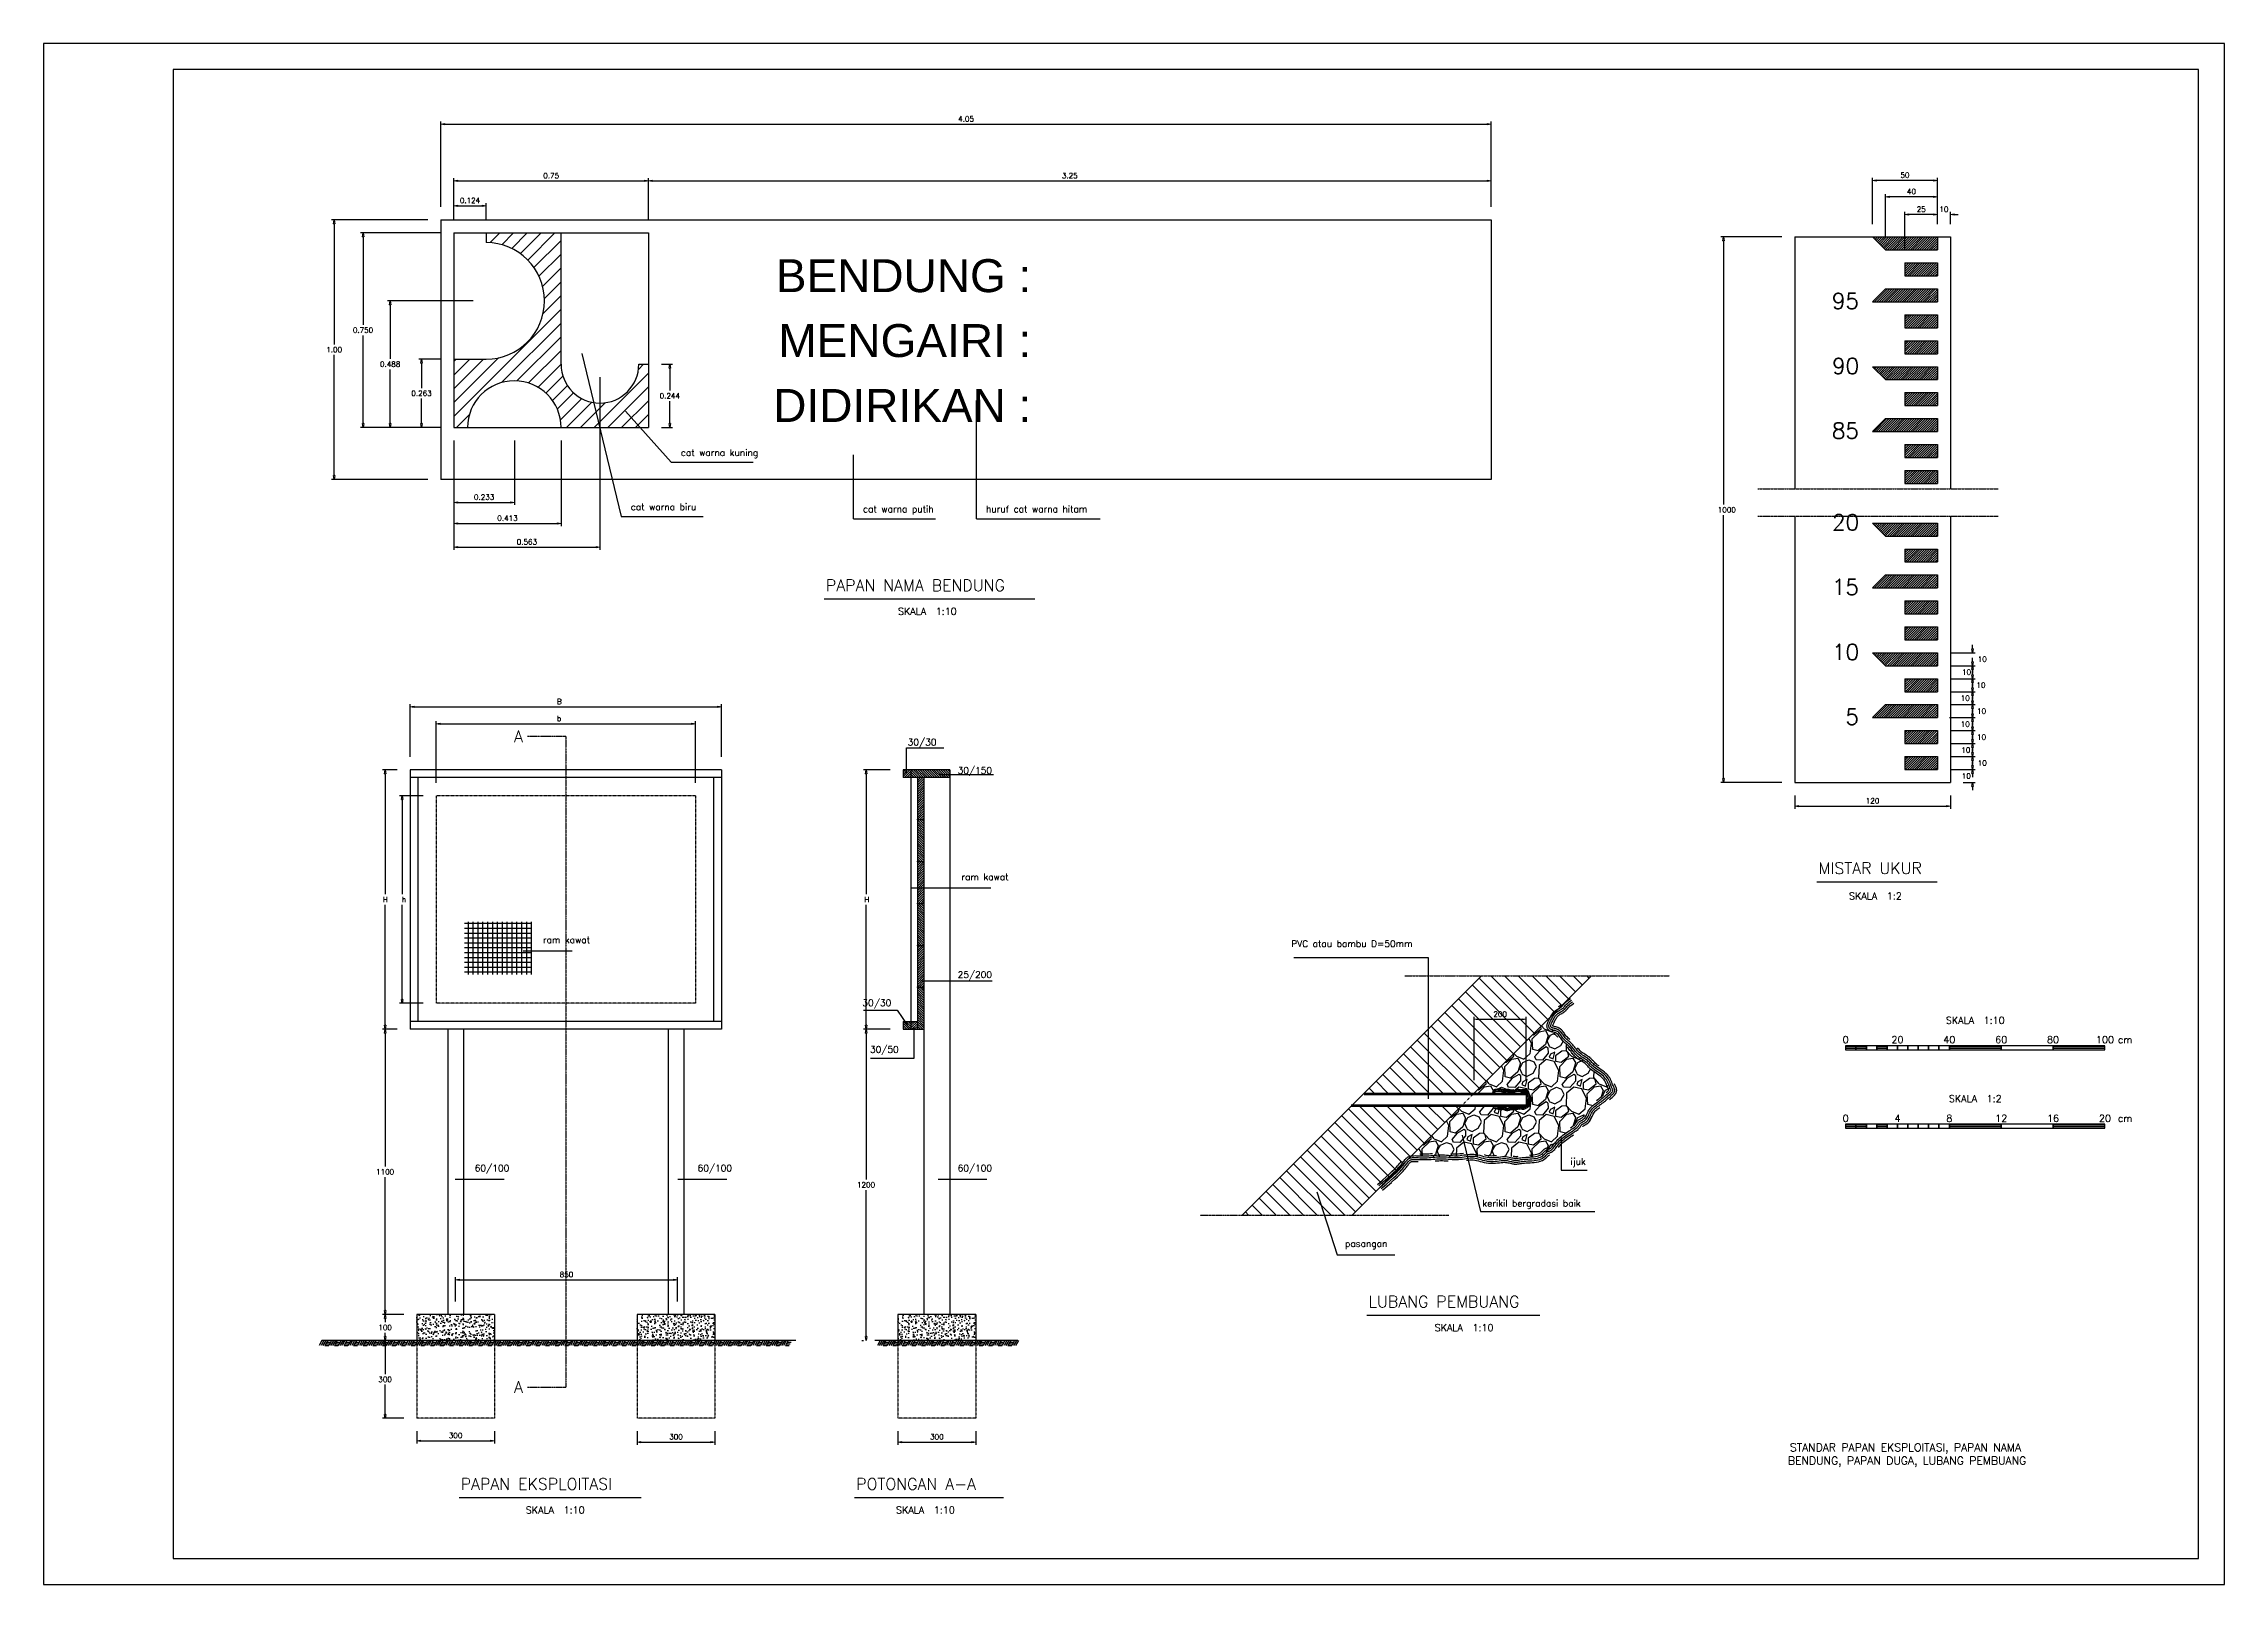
# Model space of a CAD drawing. Header units: metres. Extents: x -50 to 791, y -10 to 584.
import ezdxf
from ezdxf.enums import TextEntityAlignment as Align

# ---------------------------------------------------------------- set-up
doc = ezdxf.new("R2010")
doc.units = ezdxf.units.M
doc.header["$MEASUREMENT"] = 0
doc.linetypes.add('DASHDOT2', pattern=[0.5, 0.25, -0.125, 0, -0.125])
doc.linetypes.add('DASHED2', pattern=[0.375, 0.25, -0.125])
doc.styles.add('L100', font='simplex.shx', dxfattribs={"height": 0.0254})
doc.styles.add('L120', font='simplex.shx', dxfattribs={"height": 0.0305})
doc.styles.add('L175', font='simplex.shx', dxfattribs={"height": 0.0445})
doc.styles.add('L240', font='simplex.shx', dxfattribs={"height": 0.061})
doc.styles.add('L500', font='arial.ttf', dxfattribs={"height": 0.127})
doc.styles.get("Standard").update_dxf_attribs({"font": 'Simplex.shx'})
pattern_1 = [(50, (-1556.823, -1251.3915), (3.586301, -0.3137607), [0.375, -4.125]), (355, (-1556.823, -1251.3915), (-0.6937567, 3.7609607), [0.3, -3.3]), (100.4514, (-1556.5242, -1251.4176), (2.892547, 3.4471977), [0.318701, -3.5057106]), (46.1842, (-1556.823, -1250.3915), (5.336205, -0.827595), [0.5625, -6.1875]), (96.6356, (-1556.3784, -1250.4604), (4.673314, 4.870589), [0.478051, -5.258565]), (351.1842, (-1556.823, -1250.3915), (4.67331, 4.870593), [0.45, -4.95]), (21, (-1556.323, -1250.6415), (2.9845353, -2.0130945), [0.375, -4.125]), (326, (-1556.323, -1250.6415), (1.2165767, 3.62575), [0.3, -3.3]), (71.4514, (-1556.0743, -1250.8092), (4.201113, 1.6126525), [0.318701, -3.5057106]), (37.5, (-1556.823, -1251.3915), (0.0607993, 1.6644693), [0, -3.26, 0, -3.35, 0, -3.3125]), (7.5, (-1556.823, -1251.3915), (1.3153477, 1.9720586), [0, -1.91, 0, -3.185, 0, -1.2625]), (327.5, (-1557.938, -1251.3915), (2.6691122, -0.11277436), [0, -1.25, 0, -3.9, 0, -5.175]), (317.5, (-1558.438, -1251.3915), (2.9159308, 0.500525), [0, -1.625, 0, -2.59, 0, -3.675])]
pattern_2 = [(45, (-1556.82305, -1251.39146), (-0.44194174, 0.44194174), [])]
pattern_3 = [(135, (-1556.82305, -1251.39146), (-0.44194174, -0.44194174), [])]
pattern_4 = [(45, (-4713.37667, -5816.9263), (-0.44194174, 0.44194174), [])]
pattern_5 = [(315, (-867.0885, -1051.9166), (2.6516504, 2.6516504), [])]
pattern_6 = [(0, (634.92717, -102.1261), (0, 0.635), [])]
pattern_7 = [(0, (634.92717, -71.8707), (0, 0.635), [])]

msp = doc.modelspace()

# ---------------------------------------------------------------- texts
at = {"color": 1, "style": 'L500'}
for s, p in [('BENDUNG :', (330.92, 488.19)), ('MENGAIRI :', (330.92, 463.17)), ('DIDIRIKAN :', (330.92, 438.15))]:
    msp.add_text(s, height=12.7, dxfattribs=at).set_placement(p, align=Align.RIGHT)
at = {"color": 8, "linetype": 'Continuous', "style": 'L240'}
for s, p in [('95', (650.09, 484.78)), ('90', (650.15, 459.71)), ('85', (650.09, 434.78)), ('20', (650.15, 399.43)), ('15', (650.09, 374.49)), ('10', (650.15, 349.43)), ('5', (650.09, 324.49))]:
    msp.add_text(s, height=6.1, dxfattribs=at).set_placement(p, align=Align.MIDDLE_RIGHT)
at = {"color": 3, "style": 'L100'}
for s, p in [('cat warna kuning', (195.75, 425.04)), ('cat warna biru', (176.44, 404.12)), ('cat warna putih', (266.01, 403.3)), ('huruf cat warna hitam', (313.42, 403.3))]:
    msp.add_text(s, height=2.54, dxfattribs=at).set_placement(p)
at = {"color": 3, "linetype": 'Continuous'}
for s, height, p in [('1000', 2.03, (595.64, 403.29)), ('B', 2.03, (147.99, 329.34)), ('b', 2.03, (147.99, 322.81)), ('H', 2.03, (80.84, 253.02)), ('h', 2.03, (88.14, 253.02)), ('H', 2.03, (266.5, 253.02)), ('cm', 2.7, (749.93, 198.63)), ('cm', 2.7, (749.93, 168.37)), ('850', 2.03, (149.03, 108.42))]:
    msp.add_text(s, height=height, dxfattribs=at).set_placement(p)
at = {"color": 6, "linetype": 'Continuous', "style": 'L175'}
for s, p in [('PAPAN NAMA BENDUNG', (251.68, 372.92)), ('MISTAR UKUR', (634.5, 263.88)), ('LUBANG PEMBUANG', (460.97, 96.79)), ('PAPAN EKSPLOITASI', (110.87, 26.46)), ('POTONGAN A-A', (263.37, 26.46))]:
    msp.add_text(s, height=4.45, dxfattribs=at).set_placement(p)
at = {"color": 3, "linetype": 'Continuous'}
for s, p in [('SKALA  1:10', (290.81, 363.77)), ('SKALA  1:2', (656.42, 254.02)), ('SKALA  1:10', (694.93, 206.13)), ('0', (644.93, 198.63)), ('20', (664.93, 198.63)), ('40', (684.93, 198.63)), ('60', (704.93, 198.63)), ('80', (724.93, 198.63)), ('100', (744.93, 198.63)), ('SKALA  1:2', (694.93, 175.87)), ('0', (644.93, 168.37)), ('4', (664.93, 168.37)), ('8', (684.93, 168.37)), ('12', (704.93, 168.37)), ('16', (724.93, 168.37)), ('20', (744.93, 168.37)), ('SKALA  1:10', (497.8, 87.64)), ('SKALA  1:10', (147.29, 17.31)), ('SKALA  1:10', (290.06, 17.31))]:
    msp.add_text(s, height=2.7, dxfattribs=at).set_placement(p, align=Align.CENTER)
at = {"color": 5, "linetype": 'Continuous'}
for s, height, style, p in [('A', 4.45, 'L175', (131.39, 314.68)), ('A', 4.45, 'L175', (131.39, 63.88)), ('STANDAR PAPAN EKSPLOITASI, PAPAN NAMA', 3.05, 'L120', (623.45, 41.28)), ('BENDUNG, PAPAN DUGA, LUBANG PEMBUANG', 3.05, 'L120', (622.69, 36.19))]:
    msp.add_text(s, height=height, dxfattribs=dict(at, style=style)).set_placement(p)
at = {"color": 3, "linetype": 'Continuous', "style": 'L100'}
for s, p in [('30/30', (283.23, 313.42)), ('30/150', (302.49, 302.54)), ('ram kawat', (303.95, 261.49)), ('ram kawat', (142.56, 237.23)), ('PVC atau bambu D=50mm', (431.13, 235.73)), ('25/200', (302.49, 223.79)), ('30/30', (265.79, 212.9)), ('30/50', (268.69, 194.97)), ('60/100', (116.28, 149.21)), ('60/100', (202.2, 149.21)), ('60/100', (302.49, 149.21)), ('ijuk', (538.84, 151.75)), ('kerikil bergradasi baik', (504.86, 135.66)), ('pasangan', (451.9, 120.1))]:
    msp.add_text(s, height=2.54, dxfattribs=at).set_placement(p)
at = {"color": 3, "char_height": 2.03, "attachment_point": 5}
for s, insert in [('\\A1;4.05', (305.73, 554.96)), ('\\A1;0.75', (145.73, 533.09)), ('\\A1;3.25', (345.73, 533.09)), ('\\A1;0.124', (114.43, 523.54)), ('\\A1;0.750', (73.18, 473.52)), ('\\A1;1.00', (62.04, 466.02)), ('\\A1;0.488', (83.64, 460.42)), ('\\A1;0.263', (95.73, 449.17)), ('\\A1;0.244', (191.5, 448.22)), ('\\A1;0.233', (119.88, 409.17)), ('\\A1;0.413', (128.88, 401.01)), ('\\A1;0.563', (136.38, 391.88))]:
    msp.add_mtext(s, dxfattribs=dict(at, insert=insert))
at = {"color": 3, "linetype": 'Continuous', "char_height": 2.03, "attachment_point": 5}
for s, insert in [('\\A1;50', (667.82, 533.28)), ('\\A1;40', (670.32, 526.99)), ('\\A1;25', (674.07, 520.13)), ('\\A1;10', (682.82, 520.13)), ('\\A1;10', (697.64, 346.66)), ('\\A1;10', (691.56, 341.66)), ('\\A1;10', (697.15, 336.66)), ('\\A1;10', (691.05, 331.66)), ('\\A1;10', (691.05, 321.66)), ('\\A1;10', (697.38, 326.66)), ('\\A1;10', (691.28, 311.66)), ('\\A1;10', (697.38, 316.66)), ('\\A1;10', (697.61, 306.66)), ('\\A1;10', (691.49, 301.66)), ('\\A1;120', (655.32, 292.09)), ('\\A1;200', (511.71, 209.87)), ('\\A1;1100', (81.7, 149.03)), ('\\A1;1200', (267.16, 144.03)), ('\\A1;100', (81.7, 89.03)), ('\\A1;300', (81.7, 69.03)), ('\\A1;300', (108.87, 47.38)), ('\\A1;300', (193.87, 46.88)), ('\\A1;300', (294.47, 46.88))]:
    msp.add_mtext(s, dxfattribs=dict(at, insert=insert))

# ---------------------------------------------------------------- blocks, each defined once
blk = doc.blocks.new('_ClosedBlank')
at = {"color": 0, "linetype": 'ByBlock', "lineweight": -2}
for p, q in [((-1, 0.17), (0, 0)), ((-1, 0.17), (-1, -0.17)), ((0, 0), (-1, -0.17))]:
    blk.add_line(p, q, dxfattribs=at)

# ---------------------------------------------------------------- hatches: boundary and pattern name
h = msp.add_hatch()
h.set_pattern_fill('ANSI31', color=1, scale=30, style=0)
h.set_pattern_definition([(45, (-961.928, -1032.9148), (-2.6516504, 2.6516504), [])])
h.paths.add_polyline_path([(149.53, 511.02), (120.63, 511.02), (120.63, 507.32, -1), (120.63, 462.32), (108.23, 462.32), (108.23, 436.02), (113.53, 436.02, -1), (149.53, 436.02), (183.23, 436.02), (183.23, 460.42), (179.53, 460.42, -1), (149.53, 460.42)])
at = {"linetype": 'Continuous'}
h = msp.add_hatch(dxfattribs=at)
h.set_pattern_fill('LINE', color=1, scale=5, angle=45, style=0)
h.set_pattern_definition([(45, (-4713.37667, -5656.6406), (-0.44194174, 0.44194174), [])])
h.paths.add_polyline_path([(680.32, 464.45), (680.32, 469.45), (667.82, 469.45), (667.82, 464.45)])
h.paths.add_polyline_path([(667.82, 479.45), (667.82, 474.45), (680.32, 474.45), (680.32, 479.45)])
h.paths.add_polyline_path([(660.32, 489.45), (655.32, 484.45), (680.32, 484.45), (680.32, 489.45)])
h.paths.add_polyline_path([(680.32, 494.45), (680.32, 499.45), (667.82, 499.45), (667.82, 494.45)])
h.paths.add_polyline_path([(680.32, 504.45), (680.32, 509.45), (655.32, 509.45), (660.32, 504.45)])
h = msp.add_hatch(dxfattribs=at)
h.set_pattern_fill('LINE', color=1, scale=5, angle=45, style=0)
h.set_pattern_definition(pattern_4)
h.paths.add_polyline_path([(680.32, 454.45), (680.32, 459.45), (655.32, 459.45), (660.32, 454.45)])
h.paths.add_polyline_path([(667.82, 449.45), (667.82, 444.45), (680.32, 444.45), (680.32, 449.45)])
h.paths.add_polyline_path([(680.32, 439.45), (660.32, 439.45), (655.32, 434.45), (680.32, 434.45)])
h.paths.add_polyline_path([(680.32, 424.45), (680.32, 429.45), (667.82, 429.45), (667.82, 424.45)])
h.paths.add_polyline_path([(680.32, 419.45), (667.82, 419.45), (667.82, 414.45), (680.32, 414.45)])
h = msp.add_hatch(dxfattribs=at)
h.set_pattern_fill('LINE', color=1, scale=5, angle=45, style=0)
h.set_pattern_definition([(45, (-4713.37667, -5766.9263), (-0.44194174, 0.44194174), [])])
h.paths.add_polyline_path([(680.32, 354.16), (680.32, 359.16), (667.82, 359.16), (667.82, 354.16)])
h.paths.add_polyline_path([(667.82, 369.16), (667.82, 364.16), (680.32, 364.16), (680.32, 369.16)])
h.paths.add_polyline_path([(660.32, 379.16), (655.32, 374.16), (680.32, 374.16), (680.32, 379.16)])
h.paths.add_polyline_path([(680.32, 384.16), (680.32, 389.16), (667.82, 389.16), (667.82, 384.16)])
h.paths.add_polyline_path([(680.32, 394.16), (680.32, 399.16), (655.32, 399.16), (660.32, 394.16)])
h = msp.add_hatch(dxfattribs=at)
h.set_pattern_fill('LINE', color=1, scale=5, angle=45, style=0)
h.set_pattern_definition(pattern_4)
h.paths.add_polyline_path([(680.32, 304.16), (680.32, 309.16), (667.82, 309.16), (667.82, 304.16)])
h.paths.add_polyline_path([(667.82, 319.16), (667.82, 314.16), (680.32, 314.16), (680.32, 319.16)])
h.paths.add_polyline_path([(660.32, 329.16), (655.32, 324.16), (680.32, 324.16), (680.32, 329.16)])
h.paths.add_polyline_path([(680.32, 334.16), (680.32, 339.16), (667.82, 339.16), (667.82, 334.16)])
h.paths.add_polyline_path([(680.32, 344.16), (680.32, 349.16), (655.32, 349.16), (660.32, 344.16)])
h = msp.add_hatch(dxfattribs=at)
h.set_pattern_fill('LINE', color=1, scale=5, angle=45, style=0)
h.set_pattern_definition(pattern_2)
h.paths.add_polyline_path([(284.47, 304.03), (281.47, 304.03), (281.47, 301.03), (284.47, 301.03)])
h = msp.add_hatch(dxfattribs=at)
h.set_pattern_fill('LINE', color=1, scale=5, angle=135, style=0)
h.set_pattern_definition(pattern_3)
h.paths.add_polyline_path([(299.47, 301.03), (299.47, 304.03), (284.47, 304.03), (284.47, 301.03)])
h = msp.add_hatch(dxfattribs=at)
h.set_pattern_fill('LINE', color=1, scale=5, angle=45, style=0)
h.set_pattern_definition(pattern_2)
h.paths.add_polyline_path([(289.47, 301.03), (286.97, 301.03), (286.97, 284.86), (289.47, 284.86)])
h = msp.add_hatch(dxfattribs=at)
h.set_pattern_fill('LINE', color=1, scale=5, angle=135, style=0)
h.set_pattern_definition(pattern_3)
h.paths.add_polyline_path([(289.47, 284.86), (286.97, 284.86), (286.97, 268.7), (289.47, 268.7)])
h = msp.add_hatch(dxfattribs=at)
h.set_pattern_fill('LINE', color=1, scale=5, angle=45, style=0)
h.set_pattern_definition(pattern_2)
h.paths.add_polyline_path([(289.47, 268.7), (286.97, 268.7), (286.97, 252.53), (289.47, 252.53)])
h = msp.add_hatch(dxfattribs=at)
h.set_pattern_fill('LINE', color=1, scale=5, angle=135, style=0)
h.set_pattern_definition(pattern_3)
h.paths.add_polyline_path([(289.47, 252.53), (286.97, 252.53), (286.97, 236.36), (289.47, 236.36)])
h = msp.add_hatch(dxfattribs=at)
h.set_pattern_fill('NET', color=2, scale=15, style=0)
h.set_pattern_definition([(0, (-1556.823, -1251.3915), (0, 1.875), []), (90, (-1556.823, -1251.3915), (-1.875, 1e-16), [])])
h.paths.add_polyline_path([(138.33, 245.48), (112.26, 245.48), (112.26, 225.09), (138.33, 225.09)])
h = msp.add_hatch(dxfattribs=at)
h.set_pattern_fill('LINE', color=1, scale=5, angle=45, style=0)
h.set_pattern_definition(pattern_2)
h.paths.add_polyline_path([(289.47, 236.36), (286.97, 236.36), (286.97, 220.2), (289.47, 220.2)])
h = msp.add_hatch(dxfattribs=at)
h.set_pattern_fill('LINE', color=1, scale=5, angle=135, style=0)
h.set_pattern_definition(pattern_3)
h.paths.add_polyline_path([(289.47, 220.2), (286.97, 220.2), (286.97, 204.03), (289.47, 204.03)])
h = msp.add_hatch(dxfattribs=at)
h.set_pattern_fill('LINE', color=2, scale=30, angle=315, style=0)
h.set_pattern_definition(pattern_5)
h.paths.add_polyline_path([(504.45, 224.56), (459.29, 179.4), (501.71, 179.4), (531.1, 208.79), (531.41, 209.35), (531.91, 210.12), (532.53, 210.83), (533.08, 211.26), (533.46, 211.51), (533.83, 211.72), (534.27, 211.96), (546.88, 224.56)])
h.paths.add_polyline_path([(534.68, 213.04), (534.92, 213.22), (535.01, 213.32), (534.78, 213.1)], flags=16)
h = msp.add_hatch(dxfattribs=at)
h.set_pattern_fill('LINE', color=1, scale=5, angle=135, style=0)
h.set_pattern_definition(pattern_3)
h.paths.add_polyline_path([(284.47, 207.03), (281.47, 207.03), (281.47, 204.03), (284.47, 204.03)])
h = msp.add_hatch(dxfattribs=at)
h.set_pattern_fill('LINE', color=1, scale=5, angle=45, style=0)
h.set_pattern_definition(pattern_2)
h.paths.add_polyline_path([(286.97, 207.03), (284.47, 207.03), (284.47, 204.03), (286.97, 204.03)])
h = msp.add_hatch(dxfattribs=at)
h.set_pattern_fill('GRAVEL', color=2, scale=15, angle=45, style=0)
h.set_pattern_definition([(273.0128, (-870.0584, -1033.6732), (10.6066347, -180.3122247), [2.01804, -199.78632]), (229.9697, (-869.9523, -1035.6885), (116.67272225, 137.88574128), [3.46302, -342.83887]), (177.5104, (-872.1797, -1038.3401), (222.73862963, -10.60679216), [2.44182, -241.74048]), (312.2737, (-873.6646, -1045.12836), (-201.525478, 222.73859696), [3.15357, -312.20337]), (337.8337, (-871.5433, -1047.4618), (-180.3122962, 74.2460689), [3.09233, -306.1406]), (42.2737, (-868.6795, -1048.62854), (-222.73859696, -201.525478), [3.15357, -312.20337]), (82.6942, (-866.34607, -1046.5072), (-31.81998483, -243.95181565), [4.170435, -412.872735]), (117.2553, (-865.81574, -1042.37065), (-159.09887164, 307.591524), [3.93732, -389.794815]), (166.4296, (-867.61886, -1038.8705), (-222.73867076, 53.0328686), [3.16425, -313.2611]), (220.2364, (-870.6948, -1038.128), (127.27914084, 106.066117), [3.61248, -177.01145]), (267.3974, (-873.4525, -1040.46146), (-10.60676367, -243.9518335), [4.67172, -462.500625]), (183.8141, (-863.058, -1034.7339), (-137.8858251, -10.6066615), [1.59451, -157.85766]), (216.4692, (-864.649, -1034.83996), (159.09909147, 116.6725168), [3.03355, -300.32266]), (270, (-867.089, -1036.643), (10.606605, -10.606605), [2.12132, -19.09188]), (248.1986, (-869.1038, -1036.1128), (31.8197882, 74.2462232), [1.14237, -113.09422]), (336.8014, (-869.528, -1037.1734), (-42.426409, 21.2132073), [1.61554, -79.16193]), (75.9638, (-868.043, -1037.8098), (10.6065544, 53.033014), [2.62393, -84.84034]), (206.5651, (-867.4067, -1035.264), (31.819793, 10.606623), [1.89736, -45.5368]), (61.3895, (-875.6799, -1043.3252), (74.24631267, 137.88576832), [2.658, -263.14267]), (115.3462, (-874.4071, -1040.9918), (74.2462851, -159.098998), [2.22991, -220.76112]), (338.1986, (-869.528, -1033.143), (-74.2462232, 31.8197882), [2.28473, -111.95187]), (28.6105, (-867.4067, -1033.9914), (-137.88576832, -74.24631267), [2.658, -263.14267]), (24.444, (-869.1038, -1049.9013), (-74.2461891, -31.8198672), [2.5632, -125.59686]), (339.7751, (-866.7703, -1048.8407), (-169.70558093, 63.63972945), [2.14767, -212.61964]), (111.8014, (-858.8154, -1043.6434), (-31.8197882, 74.2462232), [2.28472, -111.95187]), (62.354, (-859.6639, -1041.5221), (-95.4594952, -180.3121923), [2.51446, -248.93136]), (114.444, (-864.0126, -1048.8407), (31.8198672, -74.2461891), [1.2816, -126.87846]), (146.3099, (-859.4518, -1044.2798), (-53.0329915, 31.8198382), [0.76485, -75.72043]), (210.9638, (-860.088, -1043.8556), (42.426392, 21.21323), [3.09232, -58.75425]), (231.009, (-862.7398, -1045.44656), (95.45942006, 116.672609), [2.86575, -283.70884]), (348.6901, (-867.0885, -1038.7644), (-31.819815, 10.606583), [2.16333, -51.91994]), (38.1572, (-864.9672, -1039.18866), (201.52551074, 159.0989342), [3.77691, -373.913445]), (105.9454, (-861.9974, -1036.8552), (31.819809, -116.6726233), [1.54434, -152.89011]), (135, (-862.422, -1035.37), (-21.2132, 3e-15), [0.9, -14.1]), (165.2564, (-863.2702, -1045.3405), (116.6725907, -31.81988544), [2.08386, -206.3028]), (93.0128, (-865.2854, -1044.8102), (-10.6066347, 180.3122247), [4.03608, -197.76828]), (45, (-865.498, -1040.78), (1e-15, 21.2132), [3.9, -11.1]), (10.3048, (-862.7398, -1038.0219), (-180.31225963, -31.81965294), [2.37171, -234.79911]), (299.0546, (-860.4064, -1037.5977), (31.8198077, -53.0330088), [2.18403, -107.01762]), (252.646, (-859.3457, -1039.50686), (-95.45928918, -307.59148716), [3.55597, -352.04211]), (220.4261, (-860.4064, -1042.901), (-148.49237483, -127.27928168), [3.761985, -372.43611])])
h.paths.add_polyline_path([(554.32, 181.3), (528.97, 206.65), (501.71, 179.4), (521.71, 179.4), (521.71, 174.4), (496.71, 174.4), (477.31, 155), (528.02, 155)])
h = msp.add_hatch(dxfattribs=at)
h.set_pattern_fill('LINE', color=2, scale=0.2, style=0)
h.set_pattern_definition(pattern_7)
h.paths.add_polyline_path([(644.93, 196.13), (648.93, 196.13), (648.93, 197.63), (644.93, 197.63)])
h = msp.add_hatch(dxfattribs=at)
h.set_pattern_fill('LINE', color=2, scale=0.2, style=0)
h.set_pattern_definition(pattern_7)
h.paths.add_polyline_path([(648.93, 196.13), (652.93, 196.13), (652.93, 197.63), (648.93, 197.63)])
h = msp.add_hatch(dxfattribs=at)
h.set_pattern_fill('LINE', color=2, scale=0.2, style=0)
h.set_pattern_definition(pattern_7)
h.paths.add_polyline_path([(656.93, 196.13), (660.93, 196.13), (660.93, 197.63), (656.93, 197.63)])
h = msp.add_hatch(dxfattribs=at)
h.set_pattern_fill('LINE', color=2, scale=0.2, style=0)
h.set_pattern_definition(pattern_7)
h.paths.add_polyline_path([(684.93, 196.13), (704.93, 196.13), (704.93, 197.63), (684.93, 197.63)])
h = msp.add_hatch(dxfattribs=at)
h.set_pattern_fill('LINE', color=2, scale=0.2, style=0)
h.set_pattern_definition(pattern_7)
h.paths.add_polyline_path([(724.93, 196.13), (744.93, 196.13), (744.93, 197.63), (724.93, 197.63)])
h = msp.add_hatch(dxfattribs=at)
h.set_pattern_fill('LINE', color=2, scale=30, angle=315, style=0)
h.set_pattern_definition(pattern_5)
h.paths.add_polyline_path([(475.4, 153.08), (475.48, 153.18), (475.7, 153.45), (475.91, 153.69), (476.14, 153.89), (476.39, 154.07), (496.71, 174.4), (454.29, 174.4), (412.24, 132.35), (454.67, 132.35)])
h = msp.add_hatch(dxfattribs=at)
h.set_pattern_fill('LINE', color=2, scale=0.2, style=0)
h.set_pattern_definition(pattern_6)
h.paths.add_polyline_path([(644.93, 165.87), (648.93, 165.87), (648.93, 167.37), (644.93, 167.37)])
h = msp.add_hatch(dxfattribs=at)
h.set_pattern_fill('LINE', color=2, scale=0.2, style=0)
h.set_pattern_definition(pattern_6)
h.paths.add_polyline_path([(648.93, 165.87), (652.93, 165.87), (652.93, 167.37), (648.93, 167.37)])
h = msp.add_hatch(dxfattribs=at)
h.set_pattern_fill('LINE', color=2, scale=0.2, style=0)
h.set_pattern_definition(pattern_6)
h.paths.add_polyline_path([(656.93, 165.87), (660.93, 165.87), (660.93, 167.37), (656.93, 167.37)])
h = msp.add_hatch(dxfattribs=at)
h.set_pattern_fill('LINE', color=2, scale=0.2, style=0)
h.set_pattern_definition(pattern_6)
h.paths.add_polyline_path([(684.93, 165.87), (704.93, 165.87), (704.93, 167.37), (684.93, 167.37)])
h = msp.add_hatch(dxfattribs=at)
h.set_pattern_fill('LINE', color=2, scale=0.2, style=0)
h.set_pattern_definition(pattern_6)
h.paths.add_polyline_path([(724.93, 165.87), (744.93, 165.87), (744.93, 167.37), (724.93, 167.37)])
h = msp.add_hatch(dxfattribs=at)
h.set_pattern_fill('AR-CONC', color=2, scale=0.5, style=0)
h.set_pattern_definition(pattern_1)
h.paths.add_polyline_path([(93.87, 94.03), (93.87, 84.03), (123.87, 84.03), (123.87, 94.03)])
h = msp.add_hatch(dxfattribs=at)
h.set_pattern_fill('AR-CONC', color=2, scale=0.5, style=0)
h.set_pattern_definition(pattern_1)
h.paths.add_polyline_path([(208.87, 84.03), (208.87, 94.03), (178.87, 94.03), (178.87, 84.03)])
h = msp.add_hatch(dxfattribs=at)
h.set_pattern_fill('AR-CONC', color=2, scale=0.5, style=0)
h.set_pattern_definition([(50, (-1456.2276, -1251.3915), (3.586301, -0.3137607), [0.375, -4.125]), (355, (-1456.2276, -1251.3915), (-0.6937567, 3.7609607), [0.3, -3.3]), (100.4514, (-1455.9288, -1251.4176), (2.892547, 3.4471977), [0.318701, -3.5057106]), (46.1842, (-1456.2276, -1250.3915), (5.336205, -0.827595), [0.5625, -6.1875]), (96.6356, (-1455.783, -1250.4604), (4.673314, 4.870589), [0.478051, -5.258565]), (351.1842, (-1456.2276, -1250.3915), (4.67331, 4.870593), [0.45, -4.95]), (21, (-1455.7276, -1250.6415), (2.9845353, -2.0130945), [0.375, -4.125]), (326, (-1455.7276, -1250.6415), (1.2165767, 3.62575), [0.3, -3.3]), (71.4514, (-1455.479, -1250.8092), (4.201113, 1.6126525), [0.318701, -3.5057106]), (37.5, (-1456.2276, -1251.3915), (0.0607993, 1.6644693), [0, -3.26, 0, -3.35, 0, -3.3125]), (7.5, (-1456.2276, -1251.3915), (1.3153477, 1.9720586), [0, -1.91, 0, -3.185, 0, -1.2625]), (327.5, (-1457.3426, -1251.3915), (2.6691122, -0.11277436), [0, -1.25, 0, -3.9, 0, -5.175]), (317.5, (-1457.8426, -1251.3915), (2.9159308, 0.500525), [0, -1.625, 0, -2.59, 0, -3.675])])
h.paths.add_polyline_path([(309.47, 84.03), (309.47, 94.03), (279.47, 94.03), (279.47, 84.03)])

# ---------------------------------------------------------------- linework, layer by layer
at = {"color": 1}
for p, q in [((103.23, 521.02), (103.23, 553.95)), ((508.23, 521.02), (508.23, 553.95)), ((108.23, 516.02), (108.23, 532.08)), ((183.23, 516.02), (183.23, 532.08)), ((183.23, 516.02), (183.23, 532.08)), ((508.23, 521.02), (508.23, 532.08)), ((108.23, 516.02), (108.23, 522.53)), ((120.63, 516.02), (120.63, 522.53)), ((98.23, 516.02), (61.02, 516.02)), ((103.23, 511.02), (72.16, 511.02)), ((115.63, 484.82), (82.62, 484.82)), ((103.23, 462.32), (94.71, 462.32)), ((164.53, 455.42), (164.53, 388.83)), ((188.23, 460.42), (192.51, 460.42)), ((103.23, 436.02), (72.16, 436.02)), ((103.23, 436.02), (82.62, 436.02)), ((103.23, 436.02), (94.71, 436.02)), ((108.23, 431.02), (108.23, 388.83)), ((108.23, 431.02), (108.23, 397.97)), ((108.23, 431.02), (108.23, 406.13)), ((131.53, 431.02), (131.53, 406.13)), ((149.53, 431.02), (149.53, 397.97)), ((188.23, 436.02), (192.51, 436.02)), ((98.23, 416.02), (61.02, 416.02))]:
    msp.add_line(p, q, dxfattribs=at)
at = {"color": 2}
for p, q in [((104.73, 552.93), (506.73, 552.93)), ((109.73, 531.06), (181.73, 531.06)), ((184.73, 531.06), (506.73, 531.06)), ((109.73, 521.51), (119.13, 521.51)), ((62.04, 514.52), (62.04, 468.05)), ((73.18, 509.52), (73.18, 475.55)), ((83.64, 483.32), (83.64, 462.45)), ((73.18, 437.52), (73.18, 471.49)), ((62.04, 417.52), (62.04, 463.99)), ((157.53, 464.57), (172.74, 401.66)), ((83.64, 437.52), (83.64, 458.39)), ((95.73, 460.82), (95.73, 451.2)), ((191.5, 458.92), (191.5, 450.25)), ((95.73, 437.52), (95.73, 447.14)), ((191.5, 437.52), (191.5, 446.19)), ((309.72, 400.84), (309.72, 446.41)), ((174.38, 442.28), (192.05, 422.58)), ((192.05, 422.58), (223.69, 422.58)), ((262.31, 400.84), (262.31, 425.46)), ((109.73, 407.14), (130.03, 407.14)), ((109.73, 398.98), (148.03, 398.98)), ((172.74, 401.66), (204.38, 401.66)), ((262.31, 400.84), (293.95, 400.84)), ((309.72, 400.84), (357.39, 400.84)), ((109.73, 389.85), (163.03, 389.85))]:
    msp.add_line(p, q, dxfattribs=at)
at = {"color": 1, "linetype": 'Continuous'}
for p, q in [((655.32, 514.45), (655.32, 532.26)), ((680.32, 514.45), (680.32, 532.26)), ((660.32, 509.45), (660.32, 525.98)), ((680.32, 514.45), (680.32, 525.98)), ((667.82, 504.45), (667.82, 519.12)), ((680.32, 514.45), (680.32, 519.12)), ((680.32, 514.45), (680.32, 519.12)), ((685.32, 514.45), (685.32, 519.12)), ((620.32, 509.45), (596.8, 509.45)), ((685.32, 349.16), (694.84, 349.16)), ((685.32, 344.16), (694.84, 344.16)), ((685.32, 344.16), (694.84, 344.16)), ((685.32, 339.16), (694.84, 339.16)), ((685.32, 339.16), (694.84, 339.16)), ((91.37, 309.03), (91.37, 329.34)), ((211.37, 309.03), (211.37, 329.34)), ((685.22, 334.16), (694.84, 334.16)), ((685.22, 334.16), (694.84, 334.16)), ((685.32, 329.16), (694.84, 329.16)), ((685.32, 329.16), (694.84, 329.16)), ((101.37, 299.03), (101.37, 322.81)), ((201.37, 299.03), (201.37, 322.81)), ((684.94, 324.16), (694.84, 324.16)), ((684.94, 324.16), (694.84, 324.16)), ((685.32, 319.16), (694.84, 319.16)), ((685.32, 319.16), (694.84, 319.16)), ((685.32, 314.16), (694.84, 314.16)), ((685.32, 314.16), (694.84, 314.16)), ((86.37, 304.03), (80.68, 304.03)), ((276.47, 304.03), (266.14, 304.03)), ((685.32, 309.16), (694.84, 309.16)), ((685.32, 309.16), (694.84, 309.16)), ((685.32, 304.16), (694.84, 304.16)), ((685.32, 304.16), (694.84, 304.16)), ((620.32, 299.16), (596.8, 299.16)), ((690.32, 299.16), (694.84, 299.16)), ((96.37, 294.03), (87.21, 294.03)), ((625.32, 294.16), (625.32, 289.04)), ((685.32, 294.16), (685.32, 289.04)), ((96.37, 214.03), (87.21, 214.03)), ((86.37, 204.03), (80.68, 204.03)), ((86.37, 204.03), (80.68, 204.03)), ((276.47, 204.03), (266.14, 204.03)), ((276.47, 204.03), (266.14, 204.03)), ((501.71, 184.4), (501.71, 208.86)), ((521.71, 184.4), (521.71, 208.86)), ((459.29, 178.9), (521.71, 178.9)), ((454.29, 174.9), (521.71, 174.9)), ((108.87, 99.03), (108.87, 108.42)), ((194.41, 99), (194.41, 108.42)), ((88.87, 94.03), (80.68, 94.03)), ((88.87, 94.03), (80.68, 94.03)), ((57.34, 84.03), (56.24, 82.12)), ((58.08, 84.03), (56.98, 82.12)), ((58.82, 84.03), (57.72, 82.12)), ((58.45, 82.11), (59.93, 82.11)), ((59.56, 84.03), (58.46, 82.12)), ((58.82, 82.75), (60.3, 82.75)), ((59.19, 83.39), (60.67, 83.39)), ((61.04, 84.03), (59.94, 82.12)), ((61.78, 84.03), (60.68, 82.12)), ((62.52, 84.03), (61.42, 82.12)), ((62.15, 82.11), (63.63, 82.11)), ((63.26, 84.03), (62.16, 82.12)), ((62.52, 82.75), (64, 82.75)), ((62.89, 83.39), (64.37, 83.39)), ((64.74, 84.03), (63.64, 82.12)), ((65.48, 84.03), (64.38, 82.12)), ((66.22, 84.03), (65.12, 82.12)), ((65.85, 82.11), (67.33, 82.11)), ((66.96, 84.03), (65.86, 82.12)), ((66.22, 82.75), (67.7, 82.75)), ((66.59, 83.39), (68.07, 83.39)), ((68.44, 84.03), (67.34, 82.12)), ((69.18, 84.03), (68.08, 82.12)), ((69.92, 84.03), (68.82, 82.12)), ((69.55, 82.11), (71.03, 82.11)), ((70.66, 84.03), (69.56, 82.12)), ((69.92, 82.75), (71.4, 82.75)), ((70.29, 83.39), (71.77, 83.39)), ((72.14, 84.03), (71.04, 82.12)), ((72.88, 84.03), (71.78, 82.12)), ((73.62, 84.03), (72.52, 82.12)), ((73.25, 82.11), (74.73, 82.11)), ((74.36, 84.03), (73.26, 82.12)), ((73.62, 82.75), (75.1, 82.75)), ((73.99, 83.39), (75.47, 83.39)), ((75.84, 84.03), (74.74, 82.12)), ((76.58, 84.03), (75.48, 82.12)), ((77.32, 84.03), (76.22, 82.12)), ((76.95, 82.11), (78.43, 82.11)), ((78.06, 84.03), (76.96, 82.12)), ((77.32, 82.75), (78.8, 82.75)), ((77.69, 83.39), (79.17, 83.39)), ((79.54, 84.03), (78.44, 82.12)), ((80.28, 84.03), (79.18, 82.12)), ((81.02, 84.03), (79.92, 82.12)), ((80.65, 82.11), (82.13, 82.11)), ((81.76, 84.03), (80.66, 82.12)), ((88.87, 84.03), (80.68, 84.03)), ((88.87, 84.03), (80.68, 84.03)), ((81.02, 82.75), (82.5, 82.75)), ((81.39, 83.39), (82.87, 83.39)), ((83.24, 84.03), (82.14, 82.12)), ((83.98, 84.03), (82.88, 82.12)), ((84.72, 84.03), (83.62, 82.12)), ((84.35, 82.11), (85.83, 82.11)), ((85.46, 84.03), (84.36, 82.12)), ((84.72, 82.75), (86.2, 82.75)), ((85.09, 83.39), (86.57, 83.39)), ((86.94, 84.03), (85.84, 82.12)), ((87.68, 84.03), (86.58, 82.12)), ((88.42, 84.03), (87.32, 82.12)), ((88.05, 82.11), (89.53, 82.11)), ((89.16, 84.03), (88.06, 82.12)), ((88.42, 82.75), (89.9, 82.75)), ((88.79, 83.39), (90.27, 83.39)), ((90.64, 84.03), (89.54, 82.12)), ((91.38, 84.03), (90.28, 82.12)), ((92.12, 84.03), (91.02, 82.12)), ((91.75, 82.11), (93.23, 82.11)), ((92.86, 84.03), (91.76, 82.12)), ((92.12, 82.75), (93.6, 82.75)), ((92.49, 83.39), (93.97, 83.39)), ((94.34, 84.03), (93.24, 82.12)), ((95.08, 84.03), (93.98, 82.12)), ((95.82, 84.03), (94.72, 82.12)), ((95.45, 82.11), (96.93, 82.11)), ((96.56, 84.03), (95.46, 82.12)), ((95.82, 82.75), (97.3, 82.75)), ((96.19, 83.39), (97.67, 83.39)), ((98.04, 84.03), (96.94, 82.12)), ((98.78, 84.03), (97.68, 82.12)), ((99.52, 84.03), (98.42, 82.12)), ((99.15, 82.11), (100.63, 82.11)), ((100.26, 84.03), (99.16, 82.12)), ((99.52, 82.75), (101, 82.75)), ((99.89, 83.39), (101.37, 83.39)), ((101.74, 84.03), (100.64, 82.12)), ((102.48, 84.03), (101.38, 82.12)), ((103.22, 84.03), (102.12, 82.12)), ((102.85, 82.11), (104.33, 82.11)), ((103.96, 84.03), (102.86, 82.12)), ((103.22, 82.75), (104.7, 82.75)), ((103.59, 83.39), (105.07, 83.39)), ((105.44, 84.03), (104.34, 82.12)), ((106.18, 84.03), (105.08, 82.12)), ((106.92, 84.03), (105.82, 82.12)), ((106.55, 82.11), (108.03, 82.11)), ((107.66, 84.03), (106.56, 82.12)), ((106.92, 82.75), (108.4, 82.75)), ((107.29, 83.39), (108.77, 83.39)), ((109.14, 84.03), (108.04, 82.12)), ((109.88, 84.03), (108.78, 82.12)), ((110.62, 84.03), (109.52, 82.12)), ((110.25, 82.11), (111.73, 82.11)), ((111.36, 84.03), (110.26, 82.12)), ((110.62, 82.75), (112.1, 82.75)), ((110.99, 83.39), (112.47, 83.39)), ((112.84, 84.03), (111.74, 82.12)), ((113.58, 84.03), (112.48, 82.12)), ((114.32, 84.03), (113.22, 82.12)), ((113.95, 82.11), (115.43, 82.11)), ((115.06, 84.03), (113.96, 82.12)), ((114.32, 82.75), (115.8, 82.75)), ((114.69, 83.39), (116.17, 83.39)), ((116.54, 84.03), (115.44, 82.12)), ((117.28, 84.03), (116.18, 82.12)), ((118.02, 84.03), (116.92, 82.12)), ((117.65, 82.11), (119.13, 82.11)), ((118.76, 84.03), (117.66, 82.12)), ((118.02, 82.75), (119.5, 82.75)), ((118.39, 83.39), (119.87, 83.39)), ((120.24, 84.03), (119.14, 82.12)), ((120.98, 84.03), (119.88, 82.12)), ((121.72, 84.03), (120.62, 82.12)), ((121.35, 82.11), (122.83, 82.11)), ((122.46, 84.03), (121.36, 82.12)), ((121.72, 82.75), (123.2, 82.75)), ((122.09, 83.39), (123.57, 83.39)), ((123.94, 84.03), (122.84, 82.12)), ((124.68, 84.03), (123.58, 82.12)), ((125.42, 84.03), (124.32, 82.12)), ((125.05, 82.11), (126.53, 82.11)), ((126.16, 84.03), (125.06, 82.12)), ((125.42, 82.75), (126.9, 82.75)), ((125.79, 83.39), (127.27, 83.39)), ((127.64, 84.03), (126.54, 82.12)), ((128.38, 84.03), (127.28, 82.12)), ((129.12, 84.03), (128.02, 82.12)), ((128.75, 82.11), (130.23, 82.11)), ((129.86, 84.03), (128.76, 82.12)), ((129.12, 82.75), (130.6, 82.75)), ((129.49, 83.39), (130.97, 83.39)), ((131.34, 84.03), (130.24, 82.12)), ((132.08, 84.03), (130.98, 82.12)), ((132.82, 84.03), (131.72, 82.12)), ((132.45, 82.11), (133.93, 82.11)), ((133.56, 84.03), (132.46, 82.12)), ((132.82, 82.75), (134.3, 82.75)), ((133.19, 83.39), (134.67, 83.39)), ((135.04, 84.03), (133.94, 82.12)), ((135.78, 84.03), (134.68, 82.12)), ((136.52, 84.03), (135.42, 82.12)), ((136.15, 82.11), (137.63, 82.11)), ((137.26, 84.03), (136.16, 82.12)), ((136.52, 82.75), (138, 82.75)), ((136.89, 83.39), (138.37, 83.39)), ((138.74, 84.03), (137.64, 82.12)), ((139.48, 84.03), (138.38, 82.12)), ((140.22, 84.03), (139.12, 82.12)), ((139.85, 82.11), (141.33, 82.11)), ((140.96, 84.03), (139.86, 82.12)), ((140.22, 82.75), (141.7, 82.75)), ((140.59, 83.39), (142.07, 83.39)), ((142.44, 84.03), (141.34, 82.12)), ((143.18, 84.03), (142.08, 82.12)), ((143.92, 84.03), (142.82, 82.12)), ((143.55, 82.11), (145.03, 82.11)), ((144.66, 84.03), (143.56, 82.12)), ((143.92, 82.75), (145.4, 82.75)), ((144.29, 83.39), (145.77, 83.39)), ((146.14, 84.03), (145.04, 82.12)), ((146.88, 84.03), (145.78, 82.12)), ((147.62, 84.03), (146.52, 82.12)), ((147.25, 82.11), (148.73, 82.11)), ((148.36, 84.03), (147.26, 82.12)), ((147.62, 82.75), (149.1, 82.75)), ((147.99, 83.39), (149.47, 83.39)), ((149.84, 84.03), (148.74, 82.12)), ((150.58, 84.03), (149.48, 82.12)), ((151.32, 84.03), (150.22, 82.12)), ((150.95, 82.11), (152.43, 82.11)), ((152.06, 84.03), (150.96, 82.12)), ((151.32, 82.75), (152.8, 82.75)), ((151.69, 83.39), (153.17, 83.39)), ((153.54, 84.03), (152.44, 82.12)), ((154.28, 84.03), (153.18, 82.12)), ((155.02, 84.03), (153.92, 82.12)), ((154.65, 82.11), (156.13, 82.11)), ((155.76, 84.03), (154.66, 82.12)), ((155.02, 82.75), (156.5, 82.75)), ((155.39, 83.39), (156.87, 83.39)), ((157.24, 84.03), (156.14, 82.12)), ((157.98, 84.03), (156.88, 82.12)), ((158.72, 84.03), (157.62, 82.12)), ((158.35, 82.11), (159.83, 82.11)), ((159.46, 84.03), (158.36, 82.12)), ((158.72, 82.75), (160.2, 82.75)), ((159.09, 83.39), (160.57, 83.39)), ((160.94, 84.03), (159.84, 82.12)), ((161.68, 84.03), (160.58, 82.12)), ((162.42, 84.03), (161.32, 82.12)), ((162.05, 82.11), (163.53, 82.11)), ((163.16, 84.03), (162.06, 82.12)), ((162.42, 82.75), (163.9, 82.75)), ((162.79, 83.39), (164.27, 83.39)), ((164.64, 84.03), (163.54, 82.12)), ((165.38, 84.03), (164.28, 82.12)), ((166.12, 84.03), (165.02, 82.12)), ((165.75, 82.11), (167.23, 82.11)), ((166.86, 84.03), (165.76, 82.12)), ((166.12, 82.75), (167.6, 82.75)), ((166.49, 83.39), (167.97, 83.39)), ((168.34, 84.03), (167.24, 82.12)), ((169.08, 84.03), (167.98, 82.12)), ((169.82, 84.03), (168.72, 82.12)), ((169.45, 82.11), (170.93, 82.11)), ((170.56, 84.03), (169.46, 82.12)), ((169.82, 82.75), (171.3, 82.75)), ((170.19, 83.39), (171.67, 83.39)), ((172.04, 84.03), (170.94, 82.12)), ((172.78, 84.03), (171.68, 82.12)), ((173.52, 84.03), (172.42, 82.12)), ((173.15, 82.11), (174.63, 82.11)), ((174.26, 84.03), (173.16, 82.12)), ((173.52, 82.75), (175, 82.75)), ((173.89, 83.39), (175.37, 83.39)), ((175.74, 84.03), (174.64, 82.12)), ((176.48, 84.03), (175.38, 82.12)), ((177.22, 84.03), (176.12, 82.12)), ((176.85, 82.11), (178.33, 82.11)), ((177.96, 84.03), (176.86, 82.12)), ((177.22, 82.75), (178.7, 82.75)), ((177.59, 83.39), (179.07, 83.39)), ((179.44, 84.03), (178.34, 82.12)), ((180.18, 84.03), (179.08, 82.12)), ((180.92, 84.03), (179.82, 82.12)), ((180.55, 82.11), (182.03, 82.11)), ((181.66, 84.03), (180.56, 82.12)), ((180.92, 82.75), (182.4, 82.75)), ((181.29, 83.39), (182.77, 83.39)), ((183.14, 84.03), (182.04, 82.12)), ((183.88, 84.03), (182.78, 82.12)), ((184.62, 84.03), (183.52, 82.12)), ((184.25, 82.11), (185.73, 82.11)), ((185.36, 84.03), (184.26, 82.12)), ((184.62, 82.75), (186.1, 82.75)), ((184.99, 83.39), (186.47, 83.39)), ((186.84, 84.03), (185.74, 82.12)), ((187.58, 84.03), (186.48, 82.12)), ((188.32, 84.03), (187.22, 82.12)), ((187.95, 82.11), (189.43, 82.11)), ((189.06, 84.03), (187.96, 82.12)), ((188.32, 82.75), (189.8, 82.75)), ((188.69, 83.39), (190.17, 83.39)), ((190.54, 84.03), (189.44, 82.12)), ((191.28, 84.03), (190.18, 82.12)), ((192.02, 84.03), (190.92, 82.12)), ((191.65, 82.11), (193.13, 82.11)), ((192.76, 84.03), (191.66, 82.12)), ((192.02, 82.75), (193.5, 82.75)), ((192.39, 83.39), (193.87, 83.39)), ((194.24, 84.03), (193.14, 82.12)), ((194.98, 84.03), (193.88, 82.12)), ((195.72, 84.03), (194.62, 82.12)), ((195.35, 82.11), (196.83, 82.11)), ((196.46, 84.03), (195.36, 82.12)), ((195.72, 82.75), (197.2, 82.75)), ((196.09, 83.39), (197.57, 83.39)), ((197.94, 84.03), (196.84, 82.12)), ((198.68, 84.03), (197.58, 82.12)), ((199.42, 84.03), (198.32, 82.12)), ((199.05, 82.11), (200.53, 82.11)), ((200.16, 84.03), (199.06, 82.12)), ((199.42, 82.75), (200.9, 82.75)), ((199.79, 83.39), (201.27, 83.39)), ((201.64, 84.03), (200.54, 82.12)), ((202.38, 84.03), (201.28, 82.12)), ((203.12, 84.03), (202.02, 82.12)), ((202.75, 82.11), (204.23, 82.11)), ((203.86, 84.03), (202.76, 82.12)), ((203.12, 82.75), (204.6, 82.75)), ((203.49, 83.39), (204.97, 83.39)), ((205.34, 84.03), (204.24, 82.12)), ((206.08, 84.03), (204.98, 82.12)), ((206.82, 84.03), (205.72, 82.12)), ((206.45, 82.11), (207.93, 82.11)), ((207.56, 84.03), (206.46, 82.12)), ((206.82, 82.75), (208.3, 82.75)), ((207.19, 83.39), (208.67, 83.39)), ((209.04, 84.03), (207.94, 82.12)), ((209.78, 84.03), (208.68, 82.12)), ((210.52, 84.03), (209.42, 82.12)), ((210.15, 82.11), (211.63, 82.11)), ((211.26, 84.03), (210.16, 82.12)), ((210.52, 82.75), (212, 82.75)), ((210.89, 83.39), (212.37, 83.39)), ((212.74, 84.03), (211.64, 82.12)), ((213.48, 84.03), (212.38, 82.12)), ((214.22, 84.03), (213.12, 82.12)), ((213.85, 82.11), (215.33, 82.11)), ((214.96, 84.03), (213.86, 82.12)), ((214.22, 82.75), (215.7, 82.75)), ((214.59, 83.39), (216.07, 83.39)), ((216.44, 84.03), (215.34, 82.12)), ((217.18, 84.03), (216.08, 82.12)), ((217.92, 84.03), (216.82, 82.12)), ((217.55, 82.11), (219.03, 82.11)), ((218.66, 84.03), (217.56, 82.12)), ((217.92, 82.75), (219.4, 82.75)), ((218.29, 83.39), (219.77, 83.39)), ((220.14, 84.03), (219.04, 82.12)), ((220.88, 84.03), (219.78, 82.12)), ((221.62, 84.03), (220.52, 82.12)), ((221.25, 82.11), (222.73, 82.11)), ((222.36, 84.03), (221.26, 82.12)), ((221.62, 82.75), (223.1, 82.75)), ((221.99, 83.39), (223.47, 83.39)), ((223.84, 84.03), (222.74, 82.12)), ((224.58, 84.03), (223.48, 82.12)), ((225.32, 84.03), (224.22, 82.12)), ((224.95, 82.11), (226.43, 82.11)), ((226.06, 84.03), (224.96, 82.12)), ((225.32, 82.75), (226.8, 82.75)), ((225.69, 83.39), (227.17, 83.39)), ((227.54, 84.03), (226.44, 82.12)), ((228.28, 84.03), (227.18, 82.12)), ((229.02, 84.03), (227.92, 82.12)), ((228.65, 82.11), (230.13, 82.11)), ((229.76, 84.03), (228.66, 82.12)), ((229.02, 82.75), (230.5, 82.75)), ((229.39, 83.39), (230.87, 83.39)), ((231.24, 84.03), (230.14, 82.12)), ((231.98, 84.03), (230.88, 82.12)), ((232.72, 84.03), (231.62, 82.12)), ((232.35, 82.11), (233.83, 82.11)), ((233.46, 84.03), (232.36, 82.12)), ((232.72, 82.75), (234.2, 82.75)), ((233.09, 83.39), (234.57, 83.39)), ((234.94, 84.03), (233.84, 82.12)), ((235.68, 84.03), (234.58, 82.12)), ((236.42, 84.03), (235.32, 82.12)), ((236.05, 82.11), (237.53, 82.11)), ((237.16, 84.03), (236.06, 82.12)), ((236.42, 82.75), (237.9, 82.75)), ((236.79, 83.39), (238.27, 83.39)), ((265.52, 84.03), (266.14, 84.03)), ((272.64, 84.03), (271.54, 82.12)), ((273.38, 84.03), (272.28, 82.12)), ((274.12, 84.03), (273.02, 82.12)), ((273.75, 82.11), (275.23, 82.11)), ((274.86, 84.03), (273.76, 82.12)), ((274.12, 82.75), (275.6, 82.75)), ((274.49, 83.39), (275.97, 83.39)), ((276.34, 84.03), (275.24, 82.12)), ((277.08, 84.03), (275.98, 82.12)), ((277.82, 84.03), (276.72, 82.12)), ((277.45, 82.11), (278.93, 82.11)), ((278.56, 84.03), (277.46, 82.12)), ((277.82, 82.75), (279.3, 82.75)), ((278.19, 83.39), (279.67, 83.39)), ((280.04, 84.03), (278.94, 82.12)), ((280.78, 84.03), (279.68, 82.12)), ((281.52, 84.03), (280.42, 82.12)), ((281.15, 82.11), (282.63, 82.11)), ((282.26, 84.03), (281.16, 82.12)), ((281.52, 82.75), (283, 82.75)), ((281.89, 83.39), (283.37, 83.39)), ((283.74, 84.03), (282.64, 82.12)), ((284.48, 84.03), (283.38, 82.12)), ((285.22, 84.03), (284.12, 82.12)), ((284.85, 82.11), (286.33, 82.11)), ((285.96, 84.03), (284.86, 82.12)), ((285.22, 82.75), (286.7, 82.75)), ((285.59, 83.39), (287.07, 83.39)), ((287.44, 84.03), (286.34, 82.12)), ((288.18, 84.03), (287.08, 82.12)), ((288.92, 84.03), (287.82, 82.12)), ((288.55, 82.11), (290.03, 82.11)), ((289.66, 84.03), (288.56, 82.12)), ((288.92, 82.75), (290.4, 82.75)), ((289.29, 83.39), (290.77, 83.39)), ((291.14, 84.03), (290.04, 82.12)), ((291.88, 84.03), (290.78, 82.12)), ((292.62, 84.03), (291.52, 82.12)), ((292.25, 82.11), (293.73, 82.11)), ((293.36, 84.03), (292.26, 82.12)), ((292.62, 82.75), (294.1, 82.75)), ((292.99, 83.39), (294.47, 83.39)), ((294.84, 84.03), (293.74, 82.12)), ((295.58, 84.03), (294.48, 82.12)), ((296.32, 84.03), (295.22, 82.12)), ((295.95, 82.11), (297.43, 82.11)), ((297.06, 84.03), (295.96, 82.12)), ((296.32, 82.75), (297.8, 82.75)), ((296.69, 83.39), (298.17, 83.39)), ((298.54, 84.03), (297.44, 82.12)), ((299.28, 84.03), (298.18, 82.12)), ((300.02, 84.03), (298.92, 82.12)), ((299.65, 82.11), (301.13, 82.11)), ((300.76, 84.03), (299.66, 82.12)), ((300.02, 82.75), (301.5, 82.75)), ((300.39, 83.39), (301.87, 83.39)), ((302.24, 84.03), (301.14, 82.12)), ((302.98, 84.03), (301.88, 82.12)), ((303.72, 84.03), (302.62, 82.12)), ((303.35, 82.11), (304.83, 82.11)), ((304.46, 84.03), (303.36, 82.12)), ((303.72, 82.75), (305.2, 82.75)), ((304.09, 83.39), (305.57, 83.39)), ((305.94, 84.03), (304.84, 82.12)), ((306.68, 84.03), (305.58, 82.12)), ((307.42, 84.03), (306.32, 82.12)), ((307.05, 82.11), (308.53, 82.11)), ((308.16, 84.03), (307.06, 82.12)), ((307.42, 82.75), (308.9, 82.75)), ((307.79, 83.39), (309.27, 83.39)), ((309.64, 84.03), (308.54, 82.12)), ((310.38, 84.03), (309.28, 82.12)), ((311.12, 84.03), (310.02, 82.12)), ((310.75, 82.11), (312.23, 82.11)), ((311.86, 84.03), (310.76, 82.12)), ((311.12, 82.75), (312.6, 82.75)), ((311.49, 83.39), (312.97, 83.39)), ((313.34, 84.03), (312.24, 82.12)), ((314.08, 84.03), (312.98, 82.12)), ((314.82, 84.03), (313.72, 82.12)), ((314.45, 82.11), (315.93, 82.11)), ((315.56, 84.03), (314.46, 82.12)), ((314.82, 82.75), (316.3, 82.75)), ((315.19, 83.39), (316.67, 83.39)), ((317.04, 84.03), (315.94, 82.12)), ((317.78, 84.03), (316.68, 82.12)), ((318.52, 84.03), (317.42, 82.12)), ((318.15, 82.11), (319.63, 82.11)), ((319.26, 84.03), (318.16, 82.12)), ((318.52, 82.75), (320, 82.75)), ((318.89, 83.39), (320.37, 83.39)), ((320.74, 84.03), (319.64, 82.12)), ((321.48, 84.03), (320.38, 82.12)), ((322.22, 84.03), (321.12, 82.12)), ((321.85, 82.11), (323.33, 82.11)), ((322.96, 84.03), (321.86, 82.12)), ((322.22, 82.75), (323.7, 82.75)), ((322.59, 83.39), (324.07, 83.39)), ((324.44, 84.03), (323.34, 82.12)), ((325.18, 84.03), (324.08, 82.12)), ((325.92, 84.03), (324.82, 82.12)), ((88.87, 54.03), (80.68, 54.03)), ((93.87, 49.03), (93.87, 44.33)), ((123.87, 49.03), (123.87, 44.33)), ((178.87, 49.03), (178.87, 43.84)), ((208.87, 49.03), (208.87, 43.84)), ((279.47, 49.03), (279.47, 43.84)), ((309.47, 49.03), (309.47, 43.84))]:
    msp.add_line(p, q, dxfattribs=at)
at = {"color": 2, "linetype": 'Continuous'}
for p, q in [((678.82, 531.25), (656.82, 531.25)), ((678.82, 524.96), (661.82, 524.96)), ((678.82, 518.1), (669.32, 518.1)), ((678.82, 518.1), (677.32, 518.1)), ((686.82, 518.1), (688.32, 518.1)), ((597.82, 507.95), (597.82, 406.33)), ((597.82, 300.66), (597.82, 402.27)), ((693.83, 350.66), (693.83, 352.16)), ((693.83, 345.66), (693.83, 347.16)), ((693.83, 342.66), (693.83, 341.16)), ((693.83, 340.66), (693.83, 342.16)), ((693.83, 337.66), (693.83, 336.16)), ((693.83, 335.66), (693.83, 337.16)), ((92.87, 328.32), (209.87, 328.32)), ((693.83, 332.66), (693.83, 331.16)), ((693.83, 330.66), (693.83, 332.16)), ((102.87, 321.79), (199.87, 321.79)), ((693.83, 327.66), (693.83, 326.16)), ((693.83, 325.66), (693.83, 327.16)), ((693.83, 322.66), (693.83, 321.16)), ((693.83, 320.66), (693.83, 322.16)), ((282.71, 302.83), (282.71, 312.48)), ((282.71, 312.48), (297.21, 312.48)), ((693.83, 317.66), (693.83, 316.16)), ((693.83, 315.66), (693.83, 317.16)), ((693.83, 312.66), (693.83, 311.16)), ((693.83, 310.66), (693.83, 312.16)), ((284.47, 304.03), (284.47, 204.03)), ((693.83, 307.66), (693.83, 306.16)), ((693.83, 305.66), (693.83, 307.16)), ((81.7, 302.53), (81.7, 256.06)), ((267.16, 302.53), (267.16, 256.06)), ((295.4, 302.23), (316.29, 302.23)), ((693.83, 302.66), (693.83, 301.16)), ((693.83, 297.66), (693.83, 296.16)), ((88.22, 292.53), (88.22, 256.06)), ((626.82, 290.06), (683.82, 290.06)), ((284.47, 258.57), (315.26, 258.57)), ((81.7, 205.53), (81.7, 252)), ((88.22, 215.53), (88.22, 252)), ((267.16, 205.53), (267.16, 252)), ((134.99, 234.31), (153.88, 234.31)), ((484.09, 231.58), (432.17, 231.58)), ((484.09, 177.14), (484.09, 231.58)), ((315.81, 222.5), (288.63, 222.5)), ((266.15, 211.35), (279.2, 211.35)), ((279.2, 211.35), (283.06, 205.68)), ((81.7, 202.53), (81.7, 151.06)), ((267.16, 202.53), (267.16, 146.06)), ((285.72, 192.89), (285.72, 204.95)), ((503.21, 207.84), (520.21, 207.84)), ((268.93, 192.89), (285.72, 192.89)), ((497.05, 163.18), (504.08, 133.69)), ((535.22, 162.18), (535.22, 149.74)), ((81.7, 95.53), (81.7, 147)), ((108.7, 146.28), (127.59, 146.28)), ((194.62, 146.28), (213.51, 146.28)), ((294.92, 146.28), (313.81, 146.28)), ((535.22, 149.74), (545.27, 149.74)), ((267.16, 85.53), (267.16, 142)), ((441, 141.36), (448.79, 116.99)), ((504.08, 133.69), (548.28, 133.69)), ((448.79, 116.99), (471.11, 116.99)), ((110.37, 107.4), (192.91, 107.4)), ((81.7, 92.53), (81.7, 91.06)), ((81.7, 85.53), (81.7, 87)), ((81.7, 82.53), (81.7, 71.06)), ((81.7, 55.53), (81.7, 67)), ((95.37, 45.35), (122.37, 45.35)), ((180.37, 44.85), (207.37, 44.85)), ((280.97, 44.85), (307.97, 44.85))]:
    msp.add_line(p, q, dxfattribs=at)
at = {"color": 5}
for p, q in [((103.23, 516.02), (508.23, 516.02)), ((103.23, 516.02), (103.23, 416.02)), ((508.23, 516.02), (508.23, 416.02)), ((508.23, 416.02), (103.23, 416.02)), ((211.37, 304.03), (91.37, 304.03)), ((91.37, 304.03), (91.37, 204.03)), ((211.37, 304.03), (211.37, 204.03)), ((299.47, 304.03), (299.47, 94.03)), ((211.37, 301.03), (91.37, 301.03)), ((94.37, 301.03), (94.37, 207.03)), ((208.37, 301.03), (208.37, 207.03)), ((289.47, 301.03), (289.47, 94.03)), ((211.37, 207.03), (91.37, 207.03)), ((211.37, 204.03), (91.37, 204.03)), ((105.87, 204.03), (105.87, 94.03)), ((111.87, 204.03), (111.87, 94.03)), ((190.87, 204.03), (190.87, 94.03)), ((196.87, 204.03), (196.87, 94.03)), ((93.87, 94.03), (93.87, 84.03)), ((123.87, 94.03), (93.87, 94.03)), ((123.87, 94.03), (123.87, 84.03)), ((208.87, 94.03), (178.87, 94.03)), ((178.87, 94.03), (178.87, 84.03)), ((208.87, 94.03), (208.87, 84.03)), ((309.47, 94.03), (279.47, 94.03)), ((279.47, 94.03), (279.47, 84.03)), ((309.47, 94.03), (309.47, 84.03))]:
    msp.add_line(p, q, dxfattribs=at)
at = {"color": 4}
for p, q in [((108.23, 511.02), (183.23, 511.02)), ((108.23, 511.02), (108.23, 436.02)), ((120.63, 511.02), (120.63, 507.32)), ((149.53, 460.42), (149.53, 511.02)), ((183.23, 511.02), (183.23, 436.02)), ((108.23, 462.32), (120.63, 462.32)), ((179.53, 460.42), (183.23, 460.42)), ((108.23, 436.02), (183.23, 436.02)), ((281.47, 304.03), (281.47, 301.03)), ((284.47, 304.03), (284.47, 301.03)), ((240.09, 84.03), (57.34, 84.03)), ((325.76, 84.03), (270.52, 84.03))]:
    msp.add_line(p, q, dxfattribs=at)
at = {"color": 5, "linetype": 'Continuous'}
for p, q in [((625.32, 509.45), (625.32, 412.37)), ((625.32, 509.45), (685.32, 509.45)), ((685.32, 509.45), (685.32, 412.37)), ((625.32, 401.84), (625.32, 299.16)), ((685.32, 401.84), (685.32, 299.16)), ((625.32, 299.16), (685.32, 299.16)), ((412.24, 132.35), (504.45, 224.56)), ((501.71, 179.4), (546.88, 224.56)), ((454.67, 132.35), (496.71, 174.4))]:
    msp.add_line(p, q, dxfattribs=at)
at = {"color": 3, "linetype": 'Continuous'}
for p, q in [((655.32, 509.45), (680.32, 509.45)), ((660.32, 504.45), (655.32, 509.45)), ((680.32, 509.45), (680.32, 504.45)), ((660.32, 504.45), (680.32, 504.45)), ((667.82, 499.45), (680.32, 499.45)), ((667.82, 499.45), (667.82, 494.45)), ((680.32, 499.45), (680.32, 494.45)), ((660.32, 489.45), (655.32, 484.45)), ((660.32, 489.45), (680.32, 489.45)), ((667.82, 494.45), (680.32, 494.45)), ((680.32, 489.45), (680.32, 484.45)), ((655.32, 484.45), (680.32, 484.45)), ((667.82, 479.45), (680.32, 479.45)), ((667.82, 479.45), (667.82, 474.45)), ((680.32, 479.45), (680.32, 474.45)), ((667.82, 474.45), (680.32, 474.45)), ((667.82, 469.45), (680.32, 469.45)), ((667.82, 469.45), (667.82, 464.45)), ((667.82, 464.45), (680.32, 464.45)), ((680.32, 469.45), (680.32, 464.45)), ((655.32, 459.45), (680.32, 459.45)), ((660.32, 454.45), (655.32, 459.45)), ((660.32, 454.45), (680.32, 454.45)), ((680.32, 459.45), (680.32, 454.45)), ((667.82, 449.45), (680.32, 449.45)), ((667.82, 449.45), (667.82, 444.45)), ((680.32, 449.45), (680.32, 444.45)), ((660.32, 439.45), (655.32, 434.45)), ((660.32, 439.45), (680.32, 439.45)), ((667.82, 444.45), (680.32, 444.45)), ((680.32, 439.45), (680.32, 434.45)), ((655.32, 434.45), (680.32, 434.45)), ((667.82, 429.45), (680.32, 429.45)), ((667.82, 429.45), (667.82, 424.45)), ((680.32, 429.45), (680.32, 424.45)), ((667.82, 424.45), (680.32, 424.45)), ((667.82, 419.45), (680.32, 419.45)), ((667.82, 419.45), (667.82, 414.45)), ((667.82, 414.45), (680.32, 414.45)), ((680.32, 419.45), (680.32, 414.45)), ((655.32, 399.16), (680.32, 399.16)), ((660.32, 394.16), (655.32, 399.16)), ((680.32, 399.16), (680.32, 394.16)), ((660.32, 394.16), (680.32, 394.16)), ((667.82, 389.16), (680.32, 389.16)), ((667.82, 389.16), (667.82, 384.16)), ((680.32, 389.16), (680.32, 384.16)), ((660.32, 379.16), (655.32, 374.16)), ((660.32, 379.16), (680.32, 379.16)), ((667.82, 384.16), (680.32, 384.16)), ((680.32, 379.16), (680.32, 374.16)), ((655.32, 374.16), (680.32, 374.16)), ((251.03, 369.91), (332.32, 369.91)), ((667.82, 369.16), (680.32, 369.16)), ((667.82, 369.16), (667.82, 364.16)), ((667.82, 364.16), (680.32, 364.16)), ((680.32, 369.16), (680.32, 364.16)), ((667.82, 359.16), (680.32, 359.16)), ((667.82, 359.16), (667.82, 354.16)), ((667.82, 354.16), (680.32, 354.16)), ((680.32, 359.16), (680.32, 354.16)), ((655.32, 349.16), (680.32, 349.16)), ((660.32, 344.16), (655.32, 349.16)), ((680.32, 349.16), (680.32, 344.16)), ((660.32, 344.16), (680.32, 344.16)), ((667.82, 339.16), (680.32, 339.16)), ((667.82, 339.16), (667.82, 334.16)), ((680.32, 339.16), (680.32, 334.16)), ((660.32, 329.16), (655.32, 324.16)), ((660.32, 329.16), (680.32, 329.16)), ((667.82, 334.16), (680.32, 334.16)), ((680.32, 329.16), (680.32, 324.16)), ((655.32, 324.16), (680.32, 324.16)), ((667.82, 319.16), (680.32, 319.16)), ((667.82, 319.16), (667.82, 314.16)), ((667.82, 314.16), (680.32, 314.16)), ((680.32, 319.16), (680.32, 314.16)), ((667.82, 309.16), (680.32, 309.16)), ((667.82, 309.16), (667.82, 304.16)), ((667.82, 304.16), (680.32, 304.16)), ((680.32, 309.16), (680.32, 304.16)), ((286.97, 284.86), (289.47, 284.86)), ((286.97, 268.7), (289.47, 268.7)), ((633.84, 260.88), (680.25, 260.88)), ((286.97, 252.53), (289.47, 252.53)), ((286.97, 236.36), (289.47, 236.36)), ((286.97, 220.2), (289.47, 220.2)), ((460.32, 93.78), (527.06, 93.78)), ((110.22, 23.46), (180.44, 23.46)), ((262.72, 23.46), (320.19, 23.46))]:
    msp.add_line(p, q, dxfattribs=at)
at = {"color": 5, "linetype": 'DASHDOT2', "ltscale": 0.5}
for p, q in [((611.02, 412.37), (703.73, 412.37)), ((611.02, 401.84), (703.73, 401.84)), ((151.37, 316.86), (136.66, 316.86)), ((151.37, 316.86), (151.37, 65.9)), ((474.96, 224.56), (577.02, 224.56)), ((395.99, 132.35), (491.97, 132.35)), ((151.37, 65.9), (136.66, 65.9))]:
    msp.add_line(p, q, dxfattribs=at)
at = {"color": 4, "linetype": 'Continuous'}
for p, q in [((299.47, 304.03), (281.47, 304.03)), ((299.47, 301.03), (281.47, 301.03)), ((281.47, 207.03), (286.97, 207.03)), ((281.47, 207.03), (281.47, 204.03)), ((281.47, 204.03), (289.47, 204.03)), ((459.29, 179.4), (521.71, 179.4)), ((521.71, 179.4), (521.71, 174.4)), ((454.29, 174.4), (521.71, 174.4))]:
    msp.add_line(p, q, dxfattribs=at)
at = {"color": 3}
msp.add_line((286.97, 301.03), (286.97, 204.03), dxfattribs=at)
at = {"color": 3, "linetype": 'DASHED2', "ltscale": 0.1}
for p, q in [((201.37, 294.03), (101.37, 294.03)), ((101.37, 294.03), (101.37, 214.03)), ((201.37, 294.03), (201.37, 214.03)), ((201.37, 214.03), (101.37, 214.03)), ((93.87, 84.03), (93.87, 54.03)), ((123.87, 84.03), (123.87, 54.03)), ((178.87, 84.03), (178.87, 54.03)), ((208.87, 84.03), (208.87, 54.03)), ((279.47, 84.03), (279.47, 54.03)), ((309.47, 84.03), (309.47, 54.03)), ((123.87, 54.03), (93.87, 54.03)), ((208.87, 54.03), (178.87, 54.03)), ((309.47, 54.03), (279.47, 54.03))]:
    msp.add_line(p, q, dxfattribs=at)
at = {"color": 3, "linetype": 'DASHED2', "ltscale": 0.05}
msp.add_line((496.71, 174.4), (501.71, 179.4), dxfattribs=at)
at = {"color": 2}
msp.add_lwpolyline([(-50, -10), (791, -10), (791, 584), (-50, 584)], close=True, dxfattribs=at)
at = {"color": 6}
msp.add_lwpolyline([(0, 0), (781, 0), (781, 574), (0, 574)], close=True, dxfattribs=at)
at = {"color": 3, "linetype": 'Continuous'}
for points in [[(464.92, 143.66), (466.76, 145.27), (468.3, 146.64), (469.56, 147.79), (470.6, 148.75), (471.43, 149.55), (472.1, 150.23), (472.64, 150.81), (473.09, 151.32), (473.48, 151.78), (473.82, 152.22), (474.13, 152.62), (474.4, 152.98, -0.000053), (474.4, 152.98), (474.65, 153.32, -0.003736), (474.66, 153.33), (474.89, 153.63, -0.008493), (474.91, 153.65), (475.13, 153.92, -0.014307), (475.16, 153.95), (475.38, 154.19, -0.020687), (475.42, 154.23), (475.64, 154.43, -0.026203), (475.7, 154.48), (475.93, 154.65, -0.029771), (476.01, 154.7), (476.26, 154.84, -0.030426), (476.34, 154.88), (476.61, 154.99, -0.028122), (476.69, 155.02), (477, 155.11, -0.023865), (477.07, 155.13), (477.42, 155.19, -0.01896), (477.47, 155.2), (477.87, 155.24, -0.014347), (477.91, 155.25), (478.36, 155.27, -0.01018), (478.39, 155.27), (478.9, 155.28, -0.006133), (478.92, 155.28), (479.48, 155.27, -0.003115), (479.49, 155.27), (480.1, 155.26, -0.000857), (480.1, 155.26), (480.75, 155.24), (481.42, 155.22), (482.12, 155.21), (482.82, 155.21), (483.53, 155.23), (484.24, 155.27), (484.95, 155.32), (485.68, 155.39), (486.41, 155.45, -0.001942), (486.42, 155.45), (487.15, 155.51, -0.004234), (487.17, 155.51), (487.91, 155.55, -0.006482), (487.93, 155.55), (488.67, 155.58, -0.008663), (488.7, 155.58), (489.45, 155.58, -0.009832), (489.48, 155.58), (490.24, 155.55, -0.007326), (490.26, 155.55), (491.03, 155.5, -0.00403), (491.04, 155.5), (491.81, 155.43, -0.000828), (491.81, 155.43), (492.58, 155.37), (493.34, 155.31), (494.09, 155.27), (494.82, 155.25), (495.54, 155.27), (496.26, 155.33), (496.98, 155.43), (497.71, 155.54), (498.45, 155.66, -0.004049), (498.46, 155.66), (499.19, 155.76, -0.009209), (499.22, 155.76), (499.95, 155.84, -0.014497), (499.99, 155.84), (500.72, 155.88, -0.01979), (500.78, 155.88), (501.5, 155.85, -0.022929), (501.57, 155.85), (502.3, 155.76, -0.018288), (502.35, 155.75), (503.08, 155.6, -0.011923), (503.11, 155.59), (503.85, 155.41, -0.005876), (503.86, 155.41), (504.6, 155.2, -0.000097), (504.6, 155.2), (505.33, 155), (506.06, 154.82), (506.77, 154.67), (507.48, 154.57), (508.2, 154.53), (508.94, 154.55), (509.68, 154.6), (510.43, 154.67), (511.17, 154.76, -0.001021), (511.17, 154.76), (511.89, 154.84, -0.006214), (511.91, 154.84), (512.6, 154.9, -0.012471), (512.64, 154.9), (513.29, 154.92, -0.018601), (513.34, 154.92), (513.94, 154.9, -0.018269), (514, 154.9), (514.56, 154.83, -0.01523), (514.6, 154.83), (515.12, 154.73, -0.011176), (515.15, 154.73), (515.64, 154.62, -0.006136), (515.66, 154.62), (516.12, 154.5, -0.000089), (516.12, 154.5), (516.54, 154.4), (516.93, 154.31), (517.27, 154.26), (517.59, 154.24), (517.93, 154.25), (518.29, 154.28), (518.69, 154.33), (519.14, 154.4, -0.000259), (519.14, 154.4), (519.64, 154.47, -0.003943), (519.65, 154.47), (520.2, 154.54, -0.006477), (520.22, 154.55), (520.84, 154.61, -0.00701), (520.86, 154.61), (521.55, 154.66, -0.003668), (521.56, 154.66), (522.3, 154.71, -0.000365), (522.3, 154.71), (523.08, 154.76), (523.86, 154.81), (524.62, 154.88), (525.34, 154.97), (525.99, 155.09), (526.54, 155.24), (527, 155.42), (527.38, 155.62), (527.7, 155.85), (527.99, 156.09), (528.26, 156.35), (528.51, 156.61, -0.00385), (528.52, 156.62), (528.76, 156.86, -0.018212), (528.8, 156.9), (529.05, 157.11, -0.031549), (529.12, 157.16), (529.37, 157.33, -0.02869), (529.45, 157.37), (529.71, 157.51, -0.019283), (529.76, 157.53), (530.03, 157.64, -0.008583), (530.05, 157.65), (530.32, 157.75), (530.57, 157.85), (530.8, 157.95), (531, 158.06), (531.19, 158.2), (531.39, 158.39), (531.61, 158.64), (531.86, 158.95), (532.13, 159.31), (532.42, 159.7, -0.00357), (532.43, 159.71), (532.75, 160.13, -0.007339), (532.76, 160.14), (533.11, 160.57, -0.010563), (533.13, 160.6), (533.52, 161.03, -0.012481), (533.54, 161.06), (533.97, 161.49, -0.010963), (533.99, 161.52), (534.46, 161.95, -0.009082), (534.48, 161.97), (534.97, 162.4, -0.007608), (534.99, 162.41), (535.51, 162.83, -0.006434), (535.52, 162.84), (536.06, 163.26, -0.00548), (536.07, 163.27), (536.61, 163.67, -0.004692), (536.62, 163.67), (537.17, 164.06, -0.004026), (537.18, 164.07), (537.72, 164.44, -0.003293), (537.73, 164.45), (538.26, 164.8, -0.001943), (538.27, 164.8), (538.78, 165.14, -0.000306), (538.78, 165.14), (539.27, 165.46), (539.73, 165.76), (540.14, 166.04), (540.5, 166.31), (540.8, 166.54), (541.03, 166.76), (541.2, 166.95), (541.33, 167.12), (541.44, 167.3), (541.55, 167.49), (541.66, 167.68, -0.014039), (541.68, 167.72), (541.79, 167.9, -0.028346), (541.84, 167.97), (541.98, 168.13, -0.038806), (542.05, 168.22), (542.22, 168.37, -0.038409), (542.31, 168.44), (542.52, 168.58, -0.022098), (542.58, 168.61), (542.83, 168.75, -0.007592), (542.85, 168.76), (543.12, 168.89), (543.4, 169.04), (543.66, 169.19), (543.91, 169.36), (544.14, 169.56), (544.35, 169.79), (544.55, 170.09), (544.75, 170.45), (544.96, 170.87), (545.17, 171.34, -0.000631), (545.17, 171.34), (545.39, 171.83, -0.006757), (545.4, 171.85), (545.64, 172.34, -0.012878), (545.66, 172.37), (545.93, 172.85, -0.019334), (545.96, 172.89), (546.26, 173.35, -0.024382), (546.3, 173.4), (546.64, 173.82, -0.02208), (546.68, 173.87), (547.06, 174.26, -0.017741), (547.1, 174.29), (547.5, 174.66, -0.013434), (547.53, 174.68), (547.96, 175.02, -0.009278), (547.98, 175.04), (548.42, 175.37, -0.005273), (548.44, 175.38), (548.89, 175.7, -0.001349), (548.89, 175.7), (549.34, 176.01), (549.77, 176.32), (550.18, 176.63), (550.59, 176.95), (550.98, 177.27), (551.36, 177.59), (551.73, 177.92), (552.09, 178.23), (552.44, 178.54, -0.000751), (552.44, 178.54), (552.78, 178.84, -0.001562), (552.79, 178.84), (553.12, 179.13), (553.43, 179.39), (553.71, 179.64), (553.95, 179.87), (554.16, 180.07), (554.31, 180.24), (554.4, 180.37), (554.44, 180.44), (554.44, 180.46), (554.44, 180.47), (554.43, 180.53), (554.38, 180.65), (554.29, 180.85), (554.17, 181.09, -0.003518), (554.17, 181.1), (554.03, 181.39, -0.009283), (554.02, 181.42), (553.87, 181.75, -0.010659), (553.86, 181.78), (553.71, 182.17, -0.003632), (553.71, 182.18), (553.56, 182.61), (553.38, 183.07), (553.19, 183.54), (552.96, 184.01), (552.69, 184.49), (552.37, 184.96), (551.99, 185.42), (551.53, 185.88), (551, 186.33), (550.43, 186.77), (549.82, 187.2), (549.21, 187.63), (548.61, 188.03, -0.002715), (548.6, 188.04), (548.04, 188.43, -0.007725), (548.02, 188.44), (547.52, 188.81, -0.013366), (547.49, 188.84), (547.06, 189.19, -0.01409), (547.03, 189.22), (546.66, 189.56, -0.011837), (546.64, 189.58), (546.32, 189.91, -0.007706), (546.3, 189.92), (546.01, 190.24, -0.001947), (546.01, 190.24), (545.74, 190.54), (545.47, 190.82), (545.2, 191.09), (544.89, 191.35), (544.54, 191.62), (544.13, 191.89), (543.68, 192.19), (543.2, 192.49, -0.002051), (543.19, 192.49), (542.71, 192.81, -0.005728), (542.7, 192.82), (542.22, 193.14, -0.009653), (542.2, 193.16), (541.74, 193.5, -0.014159), (541.7, 193.52), (541.28, 193.88, -0.018076), (541.24, 193.91), (540.85, 194.28, -0.016338), (540.82, 194.32), (540.47, 194.7, -0.012518), (540.44, 194.73), (540.12, 195.12, -0.00822), (540.1, 195.14), (539.79, 195.54, -0.003611), (539.79, 195.55), (539.49, 195.95), (539.2, 196.33), (538.91, 196.7), (538.61, 197.04), (538.29, 197.37), (537.94, 197.69), (537.58, 198.01), (537.2, 198.34, -0.00059), (537.2, 198.34), (536.82, 198.67, -0.004557), (536.81, 198.68), (536.44, 199.01, -0.008661), (536.42, 199.03), (536.06, 199.37, -0.012969), (536.04, 199.39), (535.7, 199.75, -0.015853), (535.67, 199.78), (535.37, 200.15, -0.012292), (535.34, 200.18), (535.06, 200.56, -0.007056), (535.05, 200.58), (534.78, 200.96, -0.001634), (534.78, 200.96), (534.52, 201.33), (534.28, 201.66), (534.05, 201.95), (533.83, 202.19), (533.62, 202.37), (533.41, 202.51), (533.17, 202.62), (532.91, 202.72), (532.62, 202.79), (532.31, 202.86), (532, 202.93, -0.007209), (531.98, 202.94), (531.68, 203.01, -0.017721), (531.63, 203.03), (531.35, 203.12, -0.028626), (531.27, 203.15), (531.03, 203.26, -0.033176), (530.94, 203.31), (530.73, 203.45, -0.03578), (530.64, 203.51), (530.45, 203.67, -0.038042), (530.38, 203.75), (530.22, 203.93, -0.039671), (530.15, 204.02), (530.03, 204.22, -0.040406), (529.98, 204.33), (529.89, 204.54, -0.040118), (529.85, 204.65), (529.8, 204.88, -0.038853), (529.78, 204.99), (529.76, 205.23, -0.036051), (529.76, 205.34), (529.78, 205.59, -0.029747), (529.79, 205.68), (529.84, 205.94, -0.023008), (529.86, 206.01), (529.94, 206.28, -0.017167), (529.95, 206.33), (530.06, 206.62, -0.012317), (530.07, 206.65), (530.2, 206.96, -0.008337), (530.21, 206.98), (530.35, 207.29, -0.00505), (530.36, 207.31), (530.52, 207.64, -0.002292), (530.52, 207.64), (530.7, 207.99, -0.000796), (530.7, 207.99), (530.88, 208.35, -0.002867), (530.88, 208.36), (531.07, 208.73, -0.005682), (531.08, 208.74), (531.28, 209.11, -0.00853), (531.29, 209.13), (531.51, 209.5, -0.01157), (531.53, 209.53), (531.76, 209.88, -0.014935), (531.78, 209.92), (532.03, 210.26, -0.018723), (532.07, 210.3), (532.34, 210.61, -0.022963), (532.39, 210.66), (532.68, 210.94, -0.025722), (532.74, 210.99), (533.06, 211.24, -0.021074), (533.11, 211.28), (533.44, 211.5, -0.014384), (533.48, 211.52), (533.82, 211.72, -0.007683), (533.84, 211.73), (534.19, 211.92, -0.000915), (534.19, 211.92), (534.53, 212.09), (534.84, 212.27), (535.1, 212.44), (535.33, 212.61), (535.54, 212.81), (535.76, 213.06), (536.03, 213.38, -0.004723), (536.03, 213.39), (536.35, 213.75, -0.011268), (536.37, 213.77), (536.77, 214.18, -0.014179), (536.8, 214.21), (537.29, 214.67, -0.014643), (537.33, 214.7), (537.95, 215.22, -0.013771), (537.98, 215.24), (538.77, 215.82)], [(465.88, 142.56), (467.73, 144.17, 0.001983), (467.73, 144.17), (469.27, 145.54, 0.002607), (469.28, 145.55), (470.55, 146.7, 0.003429), (470.56, 146.71), (471.6, 147.68, 0.004469), (471.61, 147.69), (472.46, 148.5, 0.005679), (472.47, 148.51), (473.15, 149.2, 0.006834), (473.16, 149.22), (473.72, 149.81, 0.007424), (473.73, 149.83), (474.2, 150.35, 0.006913), (474.21, 150.37), (474.61, 150.85, 0.00596), (474.62, 150.86), (474.98, 151.31, 0.004633), (474.98, 151.32), (475.3, 151.73, 0.002682), (475.3, 151.73), (475.58, 152.11), (475.83, 152.44), (476.05, 152.72), (476.25, 152.97), (476.43, 153.16), (476.6, 153.32), (476.77, 153.44), (476.94, 153.54), (477.14, 153.62), (477.37, 153.69), (477.66, 153.74), (478.01, 153.78), (478.42, 153.8), (478.91, 153.81), (479.46, 153.8), (480.06, 153.79), (480.71, 153.77, 0.000987), (480.71, 153.77), (481.39, 153.75, 0.00262), (481.4, 153.75), (482.1, 153.74, 0.004181), (482.11, 153.74), (482.83, 153.75, 0.005774), (482.85, 153.75), (483.58, 153.76, 0.006788), (483.6, 153.77), (484.32, 153.8, 0.005104), (484.34, 153.81), (485.07, 153.86, 0.002734), (485.07, 153.86), (485.81, 153.92, 0.000383), (485.81, 153.92), (486.54, 153.99), (487.26, 154.04), (487.99, 154.09), (488.71, 154.11), (489.44, 154.11), (490.17, 154.09), (490.92, 154.03), (491.68, 153.97), (492.45, 153.9, 0.00234), (492.46, 153.9), (493.23, 153.84, 0.005538), (493.25, 153.84), (494.02, 153.8, 0.008819), (494.04, 153.8), (494.81, 153.78, 0.012211), (494.84, 153.78), (495.6, 153.8, 0.014309), (495.65, 153.81), (496.4, 153.87, 0.010849), (496.43, 153.87), (497.18, 153.97, 0.005938), (497.19, 153.97), (497.94, 154.09, 0.000984), (497.94, 154.09), (498.67, 154.2), (499.38, 154.3), (500.08, 154.38), (500.76, 154.41), (501.42, 154.39), (502.09, 154.3), (502.77, 154.16), (503.48, 153.99), (504.21, 153.79), (504.95, 153.58, 0.005552), (504.96, 153.58), (505.71, 153.39, 0.0112), (505.74, 153.38), (506.5, 153.23, 0.016891), (506.55, 153.22), (507.32, 153.11, 0.020719), (507.38, 153.11), (508.15, 153.07, 0.017391), (508.2, 153.07), (508.98, 153.08, 0.012586), (509.02, 153.08), (509.79, 153.13, 0.008054), (509.82, 153.13), (510.58, 153.21, 0.00361), (510.59, 153.21), (511.34, 153.3), (512.05, 153.38), (512.71, 153.43), (513.31, 153.45), (513.86, 153.43), (514.37, 153.38), (514.85, 153.29), (515.32, 153.19), (515.77, 153.08), (516.2, 152.97, 0.007039), (516.22, 152.96), (516.64, 152.87, 0.015279), (516.68, 152.87), (517.08, 152.8, 0.022466), (517.14, 152.8), (517.53, 152.77, 0.021272), (517.6, 152.77), (517.98, 152.78, 0.016256), (518.03, 152.78), (518.43, 152.82, 0.010325), (518.46, 152.82), (518.88, 152.87, 0.004588), (518.9, 152.88), (519.35, 152.94), (519.84, 153.02), (520.38, 153.09), (520.98, 153.15), (521.65, 153.2), (522.39, 153.24), (523.17, 153.29, 0.002488), (523.18, 153.29), (523.97, 153.35, 0.005398), (523.98, 153.35), (524.76, 153.42, 0.008833), (524.79, 153.42), (525.54, 153.52, 0.013401), (525.58, 153.52), (526.28, 153.65, 0.020086), (526.34, 153.66), (526.96, 153.83, 0.028392), (527.04, 153.85), (527.58, 154.06, 0.030356), (527.66, 154.1), (528.11, 154.35, 0.028242), (528.18, 154.39), (528.57, 154.66, 0.023648), (528.63, 154.7), (528.96, 154.98, 0.016725), (529, 155.02), (529.29, 155.3, 0.007619), (529.3, 155.31), (529.56, 155.58), (529.78, 155.8), (529.97, 155.97), (530.15, 156.08), (530.35, 156.19), (530.58, 156.28), (530.84, 156.38, 0.002355), (530.84, 156.38), (531.12, 156.49, 0.012896), (531.15, 156.5), (531.42, 156.62, 0.022361), (531.48, 156.65), (531.75, 156.8, 0.029743), (531.83, 156.85), (532.09, 157.04, 0.031593), (532.16, 157.1), (532.42, 157.35, 0.022706), (532.47, 157.39), (532.73, 157.69, 0.013558), (532.75, 157.72), (533.02, 158.05, 0.006488), (533.03, 158.06), (533.3, 158.43, 0.000934), (533.31, 158.43), (533.6, 158.82), (533.91, 159.22), (534.24, 159.63), (534.6, 160.04), (535.01, 160.45), (535.45, 160.86), (535.93, 161.28), (536.43, 161.69), (536.95, 162.09), (537.48, 162.48), (538.02, 162.86), (538.55, 163.23), (539.08, 163.58), (539.59, 163.91), (540.08, 164.23, 0.001578), (540.08, 164.24), (540.54, 164.54, 0.003874), (540.55, 164.55), (540.98, 164.84, 0.006844), (540.99, 164.85), (541.37, 165.13, 0.010921), (541.4, 165.15), (541.73, 165.41, 0.016861), (541.77, 165.44), (542.05, 165.69, 0.023969), (542.1, 165.74), (542.32, 165.99, 0.024575), (542.36, 166.04), (542.53, 166.27, 0.020182), (542.57, 166.32), (542.7, 166.54, 0.011948), (542.72, 166.57), (542.83, 166.78, 0.000175), (542.83, 166.78), (542.93, 166.95), (543.01, 167.08), (543.08, 167.17), (543.17, 167.24), (543.31, 167.33), (543.52, 167.45), (543.78, 167.58, 0.003162), (543.79, 167.59), (544.09, 167.74, 0.011908), (544.12, 167.76), (544.42, 167.93, 0.019559), (544.47, 167.96), (544.78, 168.17, 0.026354), (544.84, 168.22), (545.13, 168.47, 0.031984), (545.2, 168.54), (545.47, 168.85, 0.033179), (545.53, 168.92), (545.78, 169.28, 0.023614), (545.82, 169.34), (546.05, 169.76, 0.013817), (546.07, 169.79), (546.28, 170.24, 0.006005), (546.29, 170.26), (546.51, 170.73), (546.73, 171.21), (546.95, 171.67), (547.2, 172.11), (547.46, 172.5), (547.76, 172.87), (548.09, 173.22), (548.47, 173.55), (548.87, 173.87), (549.29, 174.18), (549.73, 174.5), (550.18, 174.81, 0.0026), (550.19, 174.82), (550.63, 175.13, 0.005828), (550.64, 175.14), (551.07, 175.46, 0.005722), (551.09, 175.48), (551.5, 175.8, 0.004753), (551.51, 175.81), (551.91, 176.14, 0.003765), (551.92, 176.15), (552.31, 176.48, 0.002742), (552.32, 176.48), (552.69, 176.81, 0.001665), (552.7, 176.81), (553.06, 177.13, 0.000512), (553.06, 177.13), (553.41, 177.44), (553.75, 177.73), (554.08, 178.01, 0.000025), (554.08, 178.01), (554.39, 178.28, 0.002556), (554.39, 178.29), (554.68, 178.54, 0.005706), (554.7, 178.55), (554.96, 178.8, 0.009889), (554.98, 178.82), (555.21, 179.05, 0.015799), (555.24, 179.08), (555.43, 179.3, 0.02462), (555.48, 179.35), (555.63, 179.56, 0.038211), (555.69, 179.66), (555.78, 179.85, 0.056172), (555.84, 180), (555.89, 180.19, 0.063403), (555.91, 180.37), (555.91, 180.56, 0.053646), (555.89, 180.71), (555.85, 180.9, 0.035343), (555.82, 181), (555.74, 181.2, 0.01812), (555.72, 181.25), (555.62, 181.47, 0.00528), (555.61, 181.49), (555.49, 181.73), (555.36, 182.01), (555.23, 182.32), (555.09, 182.69), (554.93, 183.12, 0.003208), (554.93, 183.13), (554.75, 183.6, 0.008572), (554.74, 183.62), (554.54, 184.12, 0.013097), (554.52, 184.15), (554.27, 184.67, 0.017077), (554.25, 184.71), (553.95, 185.24, 0.020585), (553.92, 185.29), (553.57, 185.81, 0.023548), (553.52, 185.87), (553.1, 186.39, 0.024186), (553.05, 186.44), (552.55, 186.94, 0.018664), (552.51, 186.98), (551.94, 187.46, 0.013108), (551.91, 187.48), (551.31, 187.94, 0.008692), (551.29, 187.96), (550.67, 188.4, 0.004895), (550.66, 188.41), (550.04, 188.84, 0.001258), (550.03, 188.84), (549.43, 189.25), (548.88, 189.63), (548.41, 189.98), (548.01, 190.31), (547.67, 190.62), (547.37, 190.93), (547.09, 191.23), (546.82, 191.53, 0.004649), (546.81, 191.54), (546.53, 191.84, 0.010902), (546.51, 191.87), (546.21, 192.16, 0.015639), (546.17, 192.19), (545.83, 192.48, 0.01667), (545.79, 192.51), (545.41, 192.8, 0.011275), (545.38, 192.82), (544.95, 193.11, 0.005974), (544.93, 193.12), (544.47, 193.42, 0.001716), (544.47, 193.42), (543.99, 193.73), (543.52, 194.03), (543.06, 194.35), (542.63, 194.66), (542.24, 194.99), (541.89, 195.33), (541.56, 195.68), (541.26, 196.05), (540.96, 196.44), (540.66, 196.83, 0.001193), (540.66, 196.83), (540.36, 197.23, 0.006098), (540.35, 197.24), (540.05, 197.63, 0.01099), (540.02, 197.65), (539.7, 198.02, 0.014224), (539.67, 198.05), (539.33, 198.41, 0.011441), (539.3, 198.43), (538.94, 198.77, 0.007322), (538.92, 198.79), (538.55, 199.12, 0.003336), (538.54, 199.13), (538.16, 199.45), (537.78, 199.78), (537.43, 200.09), (537.09, 200.41), (536.79, 200.74), (536.51, 201.08), (536.24, 201.43), (535.98, 201.8), (535.73, 202.17, 0.004241), (535.72, 202.18), (535.46, 202.54, 0.010942), (535.45, 202.56), (535.19, 202.89, 0.018888), (535.15, 202.93), (534.89, 203.22, 0.028363), (534.83, 203.28), (534.55, 203.52, 0.036322), (534.46, 203.58), (534.16, 203.78, 0.032912), (534.08, 203.82), (533.76, 203.97, 0.025525), (533.69, 204), (533.36, 204.11, 0.017705), (533.32, 204.13), (532.99, 204.22, 0.009822), (532.96, 204.22), (532.63, 204.3, 0.001702), (532.63, 204.3), (532.33, 204.37), (532.06, 204.43), (531.85, 204.5), (531.69, 204.58), (531.56, 204.66), (531.45, 204.75), (531.37, 204.84), (531.31, 204.94), (531.27, 205.04), (531.24, 205.16), (531.23, 205.29), (531.24, 205.45), (531.28, 205.63), (531.34, 205.85), (531.43, 206.1), (531.55, 206.38), (531.69, 206.67), (531.84, 206.99), (532.01, 207.33), (532.19, 207.69), (532.37, 208.05), (532.56, 208.4), (532.76, 208.74), (532.98, 209.06), (533.2, 209.36), (533.43, 209.63), (533.67, 209.86), (533.93, 210.07), (534.23, 210.26), (534.54, 210.44), (534.88, 210.62), (535.22, 210.8, 0.00616), (535.24, 210.81), (535.57, 210.99, 0.01384), (535.61, 211.02), (535.92, 211.21, 0.022309), (535.97, 211.25), (536.26, 211.47, 0.028145), (536.32, 211.52), (536.58, 211.77, 0.019345), (536.62, 211.81), (536.87, 212.09, 0.005973), (536.88, 212.11), (537.14, 212.42), (537.45, 212.77), (537.81, 213.15), (538.28, 213.58), (538.87, 214.07), (539.64, 214.64)], [(538.64, 200.01), (538.27, 200.33), (537.93, 200.63), (537.62, 200.93), (537.34, 201.22), (537.09, 201.53), (536.84, 201.87), (536.58, 202.22), (536.33, 202.59, 0.004241), (536.31, 202.61), (536.06, 202.96, 0.010942), (536.02, 203.02), (535.77, 203.34, 0.018888), (535.69, 203.43), (535.43, 203.71, 0.028363), (535.31, 203.83), (535.03, 204.07, 0.036322), (534.86, 204.2), (534.56, 204.39, 0.032912), (534.39, 204.49), (534.07, 204.63, 0.025525), (533.93, 204.69), (533.61, 204.8, 0.017705), (533.51, 204.84), (533.18, 204.92, 0.009822), (533.12, 204.94), (532.8, 205.01, 0.001702), (532.79, 205.01), (532.49, 205.08), (532.27, 205.14), (532.12, 205.19), (532.04, 205.22), (531.99, 205.25), (531.97, 205.27), (531.97, 205.27), (531.97, 205.29), (531.97, 205.35), (531.99, 205.46), (532.04, 205.63), (532.12, 205.83), (532.22, 206.08), (532.35, 206.36), (532.5, 206.67), (532.67, 207.01), (532.84, 207.36), (533.02, 207.7), (533.2, 208.04), (533.39, 208.35), (533.58, 208.64), (533.77, 208.9), (533.96, 209.12), (534.15, 209.3), (534.36, 209.47), (534.61, 209.63), (534.9, 209.8), (535.23, 209.97), (535.57, 210.15, 0.00616), (535.6, 210.17), (535.93, 210.35, 0.01384), (536, 210.4), (536.31, 210.59, 0.022309), (536.42, 210.67), (536.71, 210.89, 0.028145), (536.83, 211), (537.09, 211.24, 0.019345), (537.17, 211.33), (537.42, 211.61, 0.005973), (537.44, 211.63), (537.7, 211.94), (537.99, 212.27), (538.33, 212.63), (538.76, 213.03), (539.32, 213.49), (540.08, 214.05)], [(552.64, 179.68), (552.94, 179.95), (553.21, 180.19), (553.44, 180.4), (553.61, 180.56), (553.51, 180.77, -0.003518), (553.5, 180.79), (553.36, 181.08, -0.009283), (553.34, 181.13), (553.2, 181.47, -0.010659), (553.17, 181.52), (553.03, 181.91, -0.003632), (553.02, 181.93), (552.87, 182.36), (552.7, 182.8), (552.52, 183.24), (552.31, 183.67), (552.07, 184.1), (551.78, 184.52), (551.44, 184.93), (551.03, 185.34), (550.54, 185.76), (549.99, 186.18), (549.4, 186.6), (548.79, 187.02), (548.19, 187.43, -0.002715), (548.18, 187.44), (547.62, 187.83, -0.007725), (547.58, 187.85), (547.08, 188.22, -0.013366), (547.02, 188.27), (546.59, 188.63, -0.01409), (546.53, 188.68), (546.16, 189.02, -0.011837), (546.11, 189.07), (545.79, 189.39, -0.007706), (545.76, 189.43), (545.47, 189.74, -0.001947), (545.46, 189.75), (545.2, 190.04), (544.95, 190.31), (544.7, 190.55), (544.44, 190.78), (544.11, 191.02), (543.72, 191.28), (543.28, 191.57), (542.81, 191.87, -0.002051), (542.8, 191.88), (542.31, 192.19, -0.005728), (542.28, 192.21), (541.81, 192.53, -0.009653), (541.76, 192.57), (541.3, 192.9, -0.014159), (541.24, 192.96), (540.81, 193.31, -0.018076), (540.73, 193.38), (540.34, 193.75, -0.016338), (540.28, 193.82), (539.92, 194.21, -0.012518), (539.88, 194.26), (539.55, 194.66, -0.00822), (539.52, 194.69), (539.21, 195.09, -0.003611), (539.2, 195.11), (538.9, 195.51), (538.62, 195.88), (538.34, 196.23), (538.07, 196.54), (537.77, 196.85), (537.45, 197.15), (537.1, 197.46)], [(549.85, 189.85), (549.31, 190.23), (548.86, 190.56), (548.49, 190.86), (548.18, 191.15), (547.91, 191.44), (547.64, 191.73), (547.36, 192.03, 0.004649), (547.34, 192.05), (547.06, 192.35, 0.010902), (547.02, 192.39), (546.72, 192.68, 0.015639), (546.65, 192.75), (546.31, 193.04, 0.01667), (546.23, 193.1), (545.85, 193.39, 0.011275), (545.79, 193.43), (545.36, 193.72, 0.005974), (545.33, 193.74), (544.87, 194.04, 0.001716), (544.86, 194.04), (544.39, 194.35), (543.92, 194.65), (543.48, 194.95), (543.08, 195.24), (542.73, 195.54), (542.41, 195.84), (542.12, 196.16), (541.83, 196.51), (541.54, 196.88)], [(509.12, 180.64), (509.83, 180.86, -0.022312), (509.89, 180.87), (510.49, 181, -0.026199), (510.56, 181.01), (511.06, 181.06, -0.02885), (511.14, 181.07), (511.55, 181.06, -0.028295), (511.63, 181.05), (511.98, 181.01, -0.022418), (512.05, 181), (512.35, 180.93, -0.010053), (512.37, 180.93), (512.63, 180.86), (512.84, 180.81), (513.02, 180.79), (513.2, 180.79), (513.41, 180.79), (513.63, 180.81), (513.87, 180.84, -0.002286), (513.88, 180.84), (514.12, 180.86, -0.009209), (514.14, 180.87), (514.38, 180.88, -0.016441), (514.43, 180.88), (514.66, 180.88, -0.021519), (514.72, 180.88), (514.96, 180.86, -0.016988), (515, 180.85), (515.24, 180.81, -0.009903), (515.26, 180.81), (515.49, 180.76, -0.002877), (515.5, 180.76), (515.73, 180.71), (515.94, 180.67), (516.14, 180.64), (516.33, 180.63), (516.5, 180.63), (516.69, 180.65), (516.91, 180.69), (517.15, 180.75)], [(509.18, 180.45), (509.89, 180.67, -0.022312), (509.93, 180.68), (510.53, 180.8, -0.026199), (510.58, 180.81), (511.08, 180.86, -0.02885), (511.14, 180.87), (511.55, 180.86, -0.028295), (511.61, 180.86), (511.96, 180.81, -0.022418), (512, 180.8), (512.3, 180.74, -0.010053), (512.32, 180.73), (512.58, 180.66), (512.8, 180.62), (513, 180.59), (513.21, 180.59), (513.42, 180.6), (513.65, 180.62), (513.89, 180.64, -0.002286), (513.9, 180.64), (514.14, 180.67, -0.009209), (514.15, 180.67), (514.39, 180.68, -0.016441), (514.43, 180.68), (514.66, 180.68, -0.021519), (514.7, 180.68), (514.94, 180.66, -0.016988), (514.97, 180.65), (515.2, 180.62, -0.009903), (515.22, 180.61), (515.45, 180.57, -0.002877), (515.46, 180.57), (515.69, 180.52), (515.91, 180.47), (516.12, 180.44), (516.32, 180.43), (516.52, 180.43), (516.73, 180.45), (516.95, 180.5), (517.2, 180.56), (517.45, 180.63, -0.000275), (517.46, 180.63), (517.72, 180.7, -0.006552), (517.73, 180.71), (517.99, 180.77, -0.013507), (518.01, 180.78), (518.27, 180.83, -0.021697), (518.31, 180.83), (518.55, 180.86, -0.028947), (518.61, 180.86), (518.85, 180.86, -0.026323), (518.9, 180.85), (519.13, 180.83, -0.020018), (519.17, 180.82), (519.38, 180.78, -0.012993), (519.41, 180.77), (519.62, 180.72, -0.005543), (519.63, 180.71), (519.84, 180.66), (520.03, 180.6), (520.2, 180.57), (520.34, 180.55), (520.49, 180.54), (520.65, 180.55), (520.81, 180.57), (520.99, 180.59, -0.005296), (521, 180.59), (521.16, 180.61, -0.017353), (521.2, 180.61), (521.35, 180.62, -0.033634), (521.42, 180.61), (521.56, 180.6, -0.055193), (521.66, 180.58), (521.79, 180.54, -0.072739), (521.91, 180.47), (522.02, 180.4, -0.063398), (522.11, 180.32), (522.2, 180.21, -0.045006), (522.25, 180.14), (522.32, 180.01, -0.029406), (522.35, 179.96), (522.41, 179.82, -0.017897), (522.42, 179.78), (522.48, 179.62, -0.009418), (522.49, 179.6), (522.54, 179.42, -0.00277), (522.54, 179.42), (522.6, 179.24), (522.65, 179.06), (522.71, 178.88), (522.78, 178.7), (522.85, 178.51, -0.002832), (522.85, 178.51), (522.91, 178.33, -0.00708), (522.92, 178.31), (522.97, 178.14, -0.01226), (522.98, 178.12), (523.02, 177.95, -0.018992), (523.03, 177.91), (523.06, 177.76, -0.028078), (523.07, 177.7), (523.08, 177.56, -0.037279), (523.08, 177.48), (523.07, 177.35, -0.03431), (523.06, 177.28), (523.03, 177.15, -0.024129), (523.02, 177.11), (522.98, 176.99, -0.011649), (522.97, 176.97), (522.93, 176.85), (522.89, 176.74), (522.86, 176.64), (522.84, 176.55), (522.83, 176.45), (522.83, 176.32), (522.85, 176.16), (522.87, 175.98), (522.91, 175.79), (522.95, 175.6, -0.003377), (522.95, 175.59), (522.98, 175.4, -0.009622), (522.98, 175.38), (523.01, 175.21, -0.019042), (523.01, 175.17), (523.02, 175.02, -0.033679), (523.02, 174.95), (523.01, 174.83, -0.046985), (522.99, 174.73), (522.97, 174.63, -0.054606), (522.93, 174.53), (522.88, 174.44, -0.051755), (522.82, 174.35), (522.76, 174.27, -0.039353), (522.7, 174.22), (522.62, 174.15, -0.024165), (522.58, 174.12), (522.49, 174.05, -0.011004), (522.47, 174.03), (522.36, 173.96, -0.001102), (522.36, 173.96), (522.23, 173.88), (522.09, 173.78, -0.000217), (522.09, 173.78), (521.94, 173.68, -0.005168), (521.93, 173.67), (521.77, 173.57, -0.009689), (521.75, 173.56), (521.58, 173.46, -0.014387), (521.55, 173.44), (521.37, 173.35, -0.019696), (521.34, 173.33), (521.15, 173.25, -0.025926), (521.1, 173.24), (520.91, 173.18, -0.033146), (520.85, 173.16), (520.65, 173.13, -0.038099), (520.58, 173.12), (520.38, 173.12, -0.031188), (520.32, 173.13), (520.12, 173.15, -0.021049), (520.08, 173.15), (519.88, 173.2, -0.011478), (519.86, 173.2), (519.65, 173.25, -0.002611), (519.65, 173.25), (519.45, 173.3), (519.27, 173.35), (519.09, 173.38), (518.93, 173.39), (518.77, 173.39), (518.6, 173.36), (518.41, 173.33), (518.2, 173.28), (518, 173.23, -0.003629), (517.99, 173.23), (517.78, 173.18, -0.010643), (517.76, 173.18), (517.55, 173.14, -0.01866), (517.52, 173.13), (517.32, 173.11, -0.025363), (517.27, 173.11), (517.08, 173.11, -0.021699), (517.03, 173.11), (516.85, 173.13, -0.014391), (516.82, 173.13), (516.64, 173.15, -0.006396), (516.62, 173.16), (516.45, 173.18), (516.29, 173.21), (516.15, 173.23), (516.03, 173.23), (515.93, 173.22), (515.82, 173.19), (515.69, 173.15), (515.53, 173.08), (515.36, 173.01, -0.008296), (515.34, 173.01), (515.16, 172.94, -0.018139), (515.13, 172.93), (514.94, 172.87, -0.027814), (514.89, 172.86), (514.69, 172.83, -0.036604), (514.62, 172.82), (514.42, 172.81, -0.039759), (514.34, 172.82), (514.13, 172.84, -0.028979), (514.07, 172.85), (513.85, 172.91, -0.017383), (513.82, 172.92), (513.59, 172.99, -0.008016), (513.58, 173), (513.35, 173.08), (513.12, 173.16), (512.91, 173.23), (512.72, 173.28), (512.54, 173.31), (512.36, 173.31), (512.14, 173.3), (511.87, 173.28, -0.011466), (511.85, 173.28), (511.54, 173.28, -0.019139), (511.5, 173.28), (511.14, 173.3, -0.021747), (511.09, 173.3), (510.66, 173.37, -0.021055), (510.62, 173.37), (510.1, 173.49, -0.018766), (510.06, 173.5), (509.45, 173.7)], [(509.39, 179.78), (510.09, 180), (510.66, 180.12), (511.14, 180.17), (511.53, 180.16), (511.86, 180.12), (512.15, 180.05), (512.41, 179.99, 0.008285), (512.42, 179.98), (512.67, 179.93, 0.025297), (512.69, 179.92), (512.94, 179.89, 0.024063), (512.96, 179.89), (513.21, 179.89, 0.017677), (513.22, 179.89), (513.47, 179.9, 0.011067), (513.48, 179.9), (513.72, 179.92, 0.004426), (513.72, 179.92), (513.96, 179.95), (514.2, 179.97), (514.43, 179.98), (514.65, 179.98), (514.87, 179.96), (515.09, 179.93), (515.32, 179.88), (515.55, 179.83, 0.004025), (515.55, 179.83), (515.78, 179.78, 0.010803), (515.79, 179.78), (516.03, 179.75, 0.017376), (516.04, 179.75), (516.29, 179.73, 0.023444), (516.3, 179.73), (516.55, 179.73, 0.026273), (516.57, 179.73), (516.83, 179.76, 0.019931), (516.84, 179.76), (517.1, 179.81, 0.012457), (517.11, 179.82), (517.37, 179.88, 0.005884), (517.38, 179.88), (517.64, 179.96), (517.9, 180.03), (518.15, 180.09), (518.39, 180.14), (518.61, 180.16), (518.83, 180.16), (519.04, 180.13), (519.24, 180.09), (519.45, 180.04), (519.65, 179.98, 0.002349), (519.65, 179.98), (519.86, 179.93, 0.010871), (519.86, 179.92), (520.06, 179.88, 0.020161), (520.08, 179.88), (520.27, 179.85, 0.026929), (520.3, 179.85), (520.49, 179.84, 0.02154), (520.51, 179.84), (520.7, 179.85, 0.013085), (520.71, 179.85), (520.89, 179.87, 0.004398), (520.9, 179.87), (521.07, 179.9), (521.23, 179.91), (521.36, 179.92), (521.46, 179.91), (521.54, 179.88), (521.59, 179.84), (521.65, 179.77), (521.71, 179.67), (521.77, 179.54), (521.82, 179.39), (521.87, 179.22), (521.93, 179.03, 0.002937), (521.93, 179.03), (521.99, 178.84, 0.006787), (521.99, 178.84), (522.05, 178.65, 0.004565), (522.05, 178.65), (522.12, 178.46, 0.000934), (522.12, 178.46), (522.19, 178.27), (522.25, 178.1), (522.3, 177.93), (522.35, 177.78), (522.37, 177.64), (522.38, 177.52), (522.37, 177.41), (522.35, 177.31), (522.32, 177.21), (522.27, 177.09, 0.001069), (522.27, 177.09), (522.23, 176.97, 0.01276), (522.22, 176.96), (522.18, 176.82, 0.022438), (522.18, 176.81), (522.15, 176.66, 0.029087), (522.14, 176.64), (522.13, 176.48, 0.029619), (522.13, 176.46), (522.13, 176.28, 0.020401), (522.13, 176.27), (522.15, 176.08, 0.012394), (522.15, 176.07), (522.18, 175.87, 0.006566), (522.19, 175.86), (522.22, 175.66, 0.001639), (522.22, 175.66), (522.26, 175.47), (522.29, 175.29), (522.31, 175.12), (522.32, 174.99), (522.31, 174.9), (522.3, 174.83), (522.27, 174.78), (522.23, 174.73), (522.17, 174.68), (522.08, 174.61), (521.97, 174.54), (521.85, 174.46, 0.003811), (521.84, 174.46), (521.7, 174.36), (521.55, 174.26), (521.39, 174.16), (521.23, 174.06), (521.06, 173.97), (520.89, 173.9), (520.72, 173.85), (520.55, 173.82), (520.38, 173.82), (520.21, 173.84), (520.02, 173.88), (519.83, 173.93), (519.62, 173.98, 0.005862), (519.62, 173.98), (519.41, 174.03, 0.014309), (519.4, 174.03), (519.19, 174.07, 0.022881), (519.17, 174.07), (518.96, 174.09, 0.028621), (518.94, 174.09), (518.73, 174.09, 0.023499), (518.71, 174.08), (518.49, 174.06, 0.01613), (518.48, 174.05), (518.27, 174.01, 0.009327), (518.26, 174.01), (518.04, 173.96, 0.00287), (518.04, 173.96), (517.83, 173.91), (517.63, 173.86), (517.43, 173.83), (517.25, 173.81), (517.08, 173.81), (516.91, 173.82), (516.74, 173.85), (516.56, 173.88, 0.00213), (516.56, 173.88), (516.39, 173.9, 0.011216), (516.38, 173.9), (516.21, 173.92, 0.020797), (516.19, 173.92), (516.02, 173.93, 0.030305), (516, 173.93), (515.83, 173.91, 0.035014), (515.8, 173.91), (515.64, 173.87, 0.025022), (515.62, 173.86), (515.45, 173.8, 0.012734), (515.44, 173.8), (515.27, 173.73, 0.001813), (515.27, 173.73), (515.09, 173.66), (514.92, 173.6), (514.76, 173.55), (514.59, 173.52), (514.42, 173.51), (514.23, 173.54), (514.03, 173.59), (513.82, 173.66), (513.59, 173.74, 0.00009), (513.59, 173.74), (513.35, 173.83, 0.007876), (513.35, 173.83), (513.11, 173.9, 0.016163), (513.1, 173.91), (512.87, 173.97, 0.025596), (512.85, 173.97), (512.61, 174.01, 0.032032), (512.59, 174.01), (512.35, 174.01, 0.019642), (512.34, 174.01), (512.1, 174, 0.002029), (512.09, 174), (511.83, 173.98), (511.53, 173.98), (511.18, 174), (510.77, 174.06), (510.27, 174.17), (509.66, 174.37)], [(519.89, 180.85), (520.07, 180.8), (520.23, 180.76), (520.36, 180.75), (520.49, 180.74), (520.63, 180.75), (520.79, 180.77), (520.96, 180.79, -0.005296), (520.98, 180.79), (521.14, 180.81, -0.017353), (521.19, 180.81), (521.34, 180.82, -0.033634), (521.44, 180.81), (521.58, 180.8, -0.055193), (521.73, 180.77), (521.85, 180.73, -0.072739), (522.03, 180.64), (522.13, 180.56, -0.063398), (522.26, 180.44), (522.35, 180.34, -0.045006), (522.42, 180.24), (522.49, 180.12, -0.029406), (522.53, 180.04), (522.6, 179.89, -0.017897), (522.61, 179.85), (522.67, 179.68, -0.009418), (522.68, 179.66), (522.73, 179.48, -0.00277), (522.74, 179.48), (522.79, 179.29), (522.84, 179.12), (522.9, 178.94), (522.97, 178.76), (523.04, 178.58, -0.002832), (523.04, 178.57), (523.1, 178.39, -0.00708), (523.11, 178.37), (523.16, 178.2, -0.01226), (523.17, 178.17), (523.22, 178, -0.018992), (523.23, 177.95), (523.26, 177.79, -0.028078), (523.27, 177.72), (523.28, 177.57, -0.037279), (523.28, 177.47), (523.27, 177.33, -0.03431), (523.25, 177.24), (523.23, 177.11, -0.024129), (523.21, 177.05), (523.17, 176.93, -0.011649), (523.16, 176.9), (523.12, 176.78), (523.08, 176.67), (523.05, 176.59), (523.04, 176.51), (523.03, 176.44), (523.03, 176.33), (523.05, 176.19), (523.07, 176.02), (523.11, 175.83)], [(553.9, 176.88), (554.23, 177.18), (554.56, 177.46), (554.87, 177.73, 0.002556), (554.88, 177.74), (555.17, 177.99, 0.005706), (555.19, 178.01), (555.46, 178.26, 0.009889), (555.5, 178.3), (555.73, 178.53, 0.015799), (555.79, 178.6), (555.98, 178.81, 0.02462), (556.07, 178.93), (556.22, 179.13, 0.038211), (556.34, 179.32), (556.44, 179.52, 0.056172), (556.55, 179.83), (556.6, 180.01, 0.063403), (556.65, 180.38), (556.64, 180.56, 0.053646), (556.61, 180.87), (556.57, 181.06, 0.035343), (556.51, 181.26), (556.43, 181.46, 0.01812), (556.39, 181.56), (556.29, 181.78, 0.00528), (556.27, 181.81), (556.15, 182.05), (556.03, 182.31), (555.91, 182.59), (555.78, 182.94)], [(519.4, 173.11), (519.22, 173.15), (519.07, 173.18), (518.93, 173.19), (518.79, 173.19), (518.63, 173.17), (518.45, 173.13), (518.25, 173.09), (518.04, 173.04, -0.003629), (518.03, 173.03), (517.82, 172.99, -0.010643), (517.79, 172.98), (517.59, 172.94, -0.01866), (517.54, 172.93), (517.34, 172.91, -0.025363), (517.27, 172.91), (517.08, 172.91, -0.021699), (517.02, 172.91), (516.83, 172.93, -0.014391), (516.79, 172.93), (516.61, 172.96, -0.006396), (516.59, 172.96), (516.42, 172.99), (516.26, 173.01), (516.14, 173.03), (516.04, 173.03), (515.96, 173.02), (515.88, 173), (515.76, 172.96), (515.61, 172.9), (515.43, 172.83, -0.008296), (515.41, 172.82), (515.23, 172.75, -0.018139), (515.18, 172.73), (515, 172.68, -0.027814), (514.92, 172.66), (514.73, 172.63, -0.036604), (514.63, 172.62), (514.43, 172.61, -0.039759), (514.31, 172.62), (514.1, 172.65, -0.028979), (514.02, 172.66), (513.8, 172.72, -0.017383), (513.76, 172.73), (513.53, 172.8, -0.008016), (513.51, 172.81), (513.28, 172.89), (513.06, 172.98), (512.85, 173.04), (512.68, 173.09), (512.52, 173.11), (512.36, 173.11), (512.15, 173.1), (511.88, 173.08, -0.011466), (511.85, 173.08), (511.54, 173.08, -0.019139), (511.49, 173.08), (511.12, 173.1, -0.021747), (511.06, 173.11), (510.63, 173.17, -0.021055), (510.57, 173.18), (510.05, 173.3, -0.018766), (510, 173.31), (509.39, 173.51)], [(538.87, 166.07), (539.32, 166.37), (539.71, 166.64), (540.05, 166.89), (540.32, 167.1), (540.51, 167.28), (540.63, 167.41), (540.73, 167.54), (540.81, 167.67), (540.91, 167.85), (541.02, 168.04, -0.014039), (541.06, 168.11), (541.17, 168.29, -0.028346), (541.27, 168.43), (541.4, 168.59, -0.038806), (541.56, 168.76), (541.73, 168.91, -0.038409), (541.91, 169.05), (542.12, 169.19, -0.022098), (542.23, 169.26), (542.48, 169.39, -0.007592), (542.52, 169.41), (542.79, 169.55), (543.04, 169.68), (543.27, 169.81), (543.46, 169.94), (543.62, 170.09), (543.77, 170.25), (543.93, 170.47), (544.1, 170.79), (544.29, 171.19)], [(543.56, 166.58), (543.61, 166.65), (543.62, 166.66), (543.68, 166.7), (543.86, 166.8), (544.11, 166.93, 0.003162), (544.13, 166.94), (544.42, 167.09, 0.011908), (544.49, 167.12), (544.79, 167.3, 0.019559), (544.89, 167.36), (545.19, 167.57, 0.026354), (545.32, 167.66), (545.61, 167.92, 0.031984), (545.74, 168.05), (546.02, 168.35, 0.033179), (546.14, 168.51), (546.39, 168.87, 0.023614), (546.46, 168.99), (546.69, 169.4, 0.013817), (546.73, 169.47), (546.94, 169.92, 0.006005), (546.96, 169.95), (547.18, 170.43), (547.39, 170.89), (547.6, 171.33), (547.82, 171.72), (548.05, 172.07), (548.31, 172.38), (548.6, 172.68), (548.94, 172.99), (549.32, 173.29), (549.72, 173.59), (550.16, 173.9)], [(466.37, 142), (468.21, 143.62, 0.001983), (468.22, 143.62), (469.76, 144.99, 0.002607), (469.77, 145), (471.05, 146.16, 0.003429), (471.06, 146.17), (472.1, 147.14, 0.004469), (472.12, 147.16), (472.97, 147.97, 0.005679), (472.99, 148), (473.67, 148.69, 0.006834), (473.7, 148.72), (474.25, 149.31, 0.007424), (474.28, 149.34), (474.75, 149.87, 0.006913), (474.77, 149.9), (475.18, 150.38, 0.00596), (475.2, 150.41), (475.55, 150.85, 0.004633), (475.57, 150.87), (475.88, 151.28, 0.002682), (475.89, 151.29), (476.17, 151.67), (476.41, 151.99), (476.62, 152.27), (476.8, 152.48), (476.95, 152.64), (477.07, 152.75), (477.17, 152.82), (477.26, 152.88), (477.38, 152.93), (477.54, 152.97), (477.77, 153.02), (478.07, 153.05), (478.45, 153.07), (478.91, 153.08), (479.44, 153.07), (480.04, 153.05)], [(498.78, 153.48), (499.47, 153.58), (500.13, 153.64), (500.76, 153.67), (501.36, 153.65), (501.97, 153.58), (502.61, 153.45), (503.29, 153.28), (504.01, 153.08), (504.75, 152.87, 0.005552), (504.78, 152.87), (505.53, 152.68, 0.0112), (505.6, 152.66), (506.35, 152.51, 0.016891), (506.45, 152.49), (507.22, 152.38, 0.020719), (507.34, 152.37), (508.11, 152.33, 0.017391), (508.22, 152.33), (508.99, 152.34, 0.012586), (509.07, 152.35), (509.84, 152.4, 0.008054), (509.89, 152.4), (510.65, 152.48, 0.00361), (510.68, 152.48), (511.42, 152.57), (512.12, 152.65), (512.75, 152.7), (513.31, 152.72), (513.8, 152.7), (514.26, 152.65), (514.71, 152.57), (515.15, 152.47), (515.59, 152.36), (516.02, 152.26, 0.007039), (516.06, 152.25), (516.48, 152.16, 0.015279), (516.57, 152.14), (516.97, 152.08, 0.022466), (517.1, 152.06), (517.49, 152.04, 0.021272), (517.61, 152.04), (518, 152.05, 0.016256), (518.1, 152.05), (518.5, 152.09, 0.010325), (518.56, 152.09), (518.98, 152.15, 0.004588), (519, 152.15), (519.46, 152.22), (519.94, 152.29), (520.47, 152.36), (521.05, 152.42), (521.7, 152.47), (522.44, 152.51), (523.21, 152.56, 0.002488), (523.23, 152.56), (524.02, 152.61, 0.005398), (524.05, 152.61), (524.83, 152.69, 0.008833), (524.88, 152.69), (525.63, 152.79, 0.013401), (525.71, 152.8), (526.41, 152.93, 0.020086), (526.52, 152.95), (527.15, 153.12, 0.028392), (527.31, 153.17), (527.85, 153.38, 0.030356), (528.01, 153.46), (528.46, 153.7, 0.028242), (528.6, 153.79), (528.99, 154.06, 0.023648), (529.1, 154.14), (529.43, 154.42, 0.016725), (529.51, 154.49), (529.8, 154.77, 0.007619), (529.83, 154.8), (530.08, 155.06), (530.28, 155.26), (530.42, 155.38), (530.52, 155.45), (530.66, 155.52), (530.85, 155.6)], [(523.03, 155.49), (523.8, 155.54), (524.54, 155.61), (525.22, 155.7), (525.83, 155.81), (526.31, 155.94), (526.69, 156.08), (526.99, 156.25), (527.26, 156.43), (527.5, 156.63), (527.74, 156.87), (527.98, 157.12, -0.00385), (528, 157.14), (528.24, 157.38, -0.018212), (528.32, 157.45), (528.57, 157.66, -0.031549), (528.71, 157.78), (528.97, 157.94, -0.02869), (529.11, 158.03), (529.37, 158.16, -0.019283), (529.48, 158.21), (529.74, 158.32, -0.008583), (529.79, 158.34), (530.06, 158.44), (530.29, 158.53), (530.47, 158.61), (530.6, 158.68), (530.72, 158.77), (530.86, 158.9), (531.05, 159.12), (531.28, 159.4), (531.54, 159.75)]]:
    msp.add_lwpolyline(points, format="xyb", dxfattribs=at)
at = {"color": 4, "linetype": 'Continuous'}
msp.add_lwpolyline([(465.4, 143.11), (467.25, 144.72), (468.79, 146.09), (470.06, 147.25), (471.1, 148.22), (471.95, 149.03), (472.63, 149.72), (473.18, 150.31), (473.65, 150.84), (474.05, 151.32), (474.4, 151.77), (474.71, 152.17), (474.99, 152.55), (475.24, 152.88), (475.48, 153.18), (475.7, 153.45), (475.91, 153.69), (476.14, 153.89), (476.37, 154.06), (476.62, 154.2), (476.89, 154.32), (477.2, 154.4), (477.55, 154.47), (477.95, 154.51), (478.4, 154.54), (478.91, 154.54), (479.47, 154.54), (480.08, 154.52), (480.73, 154.5), (481.41, 154.49), (482.11, 154.48), (482.83, 154.48), (483.56, 154.5), (484.28, 154.54), (485.01, 154.59), (485.74, 154.65), (486.48, 154.72), (487.21, 154.77), (487.95, 154.82), (488.7, 154.85), (489.45, 154.85), (490.21, 154.82), (490.98, 154.77), (491.75, 154.7), (492.52, 154.63), (493.29, 154.57), (494.06, 154.53), (494.82, 154.52), (495.58, 154.54), (496.34, 154.6), (497.08, 154.7), (497.82, 154.81), (498.56, 154.93), (499.29, 155.03), (500.02, 155.11), (500.75, 155.14), (501.48, 155.12), (502.21, 155.03), (502.94, 154.88), (503.67, 154.7), (504.4, 154.49), (505.14, 154.29), (505.89, 154.1), (506.65, 153.94), (507.41, 153.84), (508.19, 153.8), (508.97, 153.81), (509.74, 153.87), (510.51, 153.94), (511.25, 154.03), (511.98, 154.11), (512.66, 154.17), (513.31, 154.19), (513.91, 154.17), (514.47, 154.1), (515, 154.01), (515.48, 153.9), (515.94, 153.79), (516.38, 153.68), (516.79, 153.59), (517.19, 153.53), (517.58, 153.51), (517.97, 153.51), (518.37, 153.55), (518.79, 153.6), (519.25, 153.67), (519.74, 153.74), (520.3, 153.81), (520.91, 153.88), (521.6, 153.93), (522.35, 153.98), (523.13, 154.02), (523.92, 154.08), (524.7, 154.15), (525.45, 154.24), (526.15, 154.37), (526.77, 154.54), (527.31, 154.75), (527.76, 154.99), (528.15, 155.26), (528.48, 155.55), (528.77, 155.83), (529.04, 156.1), (529.28, 156.34), (529.53, 156.55), (529.78, 156.72), (530.04, 156.85), (530.31, 156.96), (530.58, 157.07), (530.85, 157.17), (531.13, 157.29), (531.4, 157.44), (531.66, 157.64), (531.92, 157.88), (532.18, 158.17), (532.44, 158.51), (532.72, 158.87), (533.01, 159.27), (533.33, 159.68), (533.68, 160.11), (534.07, 160.54), (534.49, 160.98), (534.96, 161.41), (535.45, 161.84), (535.97, 162.26), (536.51, 162.67), (537.05, 163.08), (537.6, 163.46), (538.14, 163.84), (538.67, 164.19), (539.18, 164.53), (539.68, 164.85), (540.14, 165.15), (540.56, 165.44), (540.94, 165.72), (541.28, 165.98), (541.55, 166.24), (541.77, 166.48), (541.94, 166.71), (542.08, 166.93), (542.19, 167.13), (542.3, 167.33), (542.41, 167.51), (542.55, 167.67), (542.72, 167.83), (542.93, 167.97), (543.18, 168.1), (543.45, 168.24), (543.75, 168.39), (544.05, 168.57), (544.36, 168.78), (544.65, 169.03), (544.93, 169.34), (545.18, 169.7), (545.41, 170.11), (545.62, 170.56), (545.84, 171.04), (546.06, 171.52), (546.3, 172.01), (546.57, 172.49), (546.87, 172.94), (547.21, 173.36), (547.58, 173.75), (547.99, 174.11), (548.42, 174.45), (548.86, 174.78), (549.31, 175.1), (549.76, 175.41), (550.2, 175.73), (550.63, 176.05), (551.05, 176.38), (551.45, 176.71), (551.84, 177.04), (552.21, 177.36), (552.58, 177.68), (552.93, 177.99), (553.27, 178.29), (553.6, 178.57), (553.91, 178.84), (554.2, 179.09), (554.46, 179.34), (554.69, 179.57), (554.88, 179.78), (555.03, 179.99), (555.13, 180.18), (555.18, 180.37), (555.18, 180.55), (555.13, 180.74), (555.06, 180.94), (554.95, 181.16), (554.83, 181.42), (554.69, 181.71), (554.55, 182.04), (554.4, 182.43), (554.24, 182.87), (554.07, 183.34), (553.86, 183.84), (553.61, 184.35), (553.32, 184.88), (552.96, 185.4), (552.53, 185.92), (552.03, 186.42), (551.47, 186.9), (550.86, 187.36), (550.24, 187.81), (549.62, 188.23), (549.02, 188.64), (548.46, 189.03), (547.95, 189.4), (547.53, 189.76), (547.16, 190.1), (546.84, 190.42), (546.55, 190.74), (546.28, 191.04), (546, 191.34), (545.69, 191.63), (545.35, 191.92), (544.97, 192.21), (544.53, 192.51), (544.07, 192.8), (543.59, 193.11), (543.11, 193.42), (542.63, 193.75), (542.17, 194.09), (541.75, 194.44), (541.36, 194.81), (541.01, 195.2), (540.68, 195.59), (540.37, 195.99), (540.08, 196.39), (539.78, 196.78), (539.47, 197.17), (539.15, 197.54), (538.8, 197.9), (538.44, 198.24), (538.06, 198.57), (537.68, 198.9), (537.3, 199.22), (536.93, 199.56), (536.57, 199.9), (536.24, 200.25), (535.93, 200.62), (535.65, 201), (535.38, 201.38), (535.12, 201.75), (534.87, 202.11), (534.61, 202.43), (534.35, 202.72), (534.07, 202.96), (533.76, 203.16), (533.45, 203.3), (533.12, 203.42), (532.8, 203.51), (532.47, 203.58), (532.16, 203.65), (531.86, 203.73), (531.58, 203.82), (531.34, 203.93), (531.12, 204.07), (530.93, 204.23), (530.78, 204.41), (530.66, 204.6), (530.57, 204.82), (530.51, 205.05), (530.5, 205.29), (530.51, 205.54), (530.56, 205.8), (530.64, 206.08), (530.75, 206.37), (530.88, 206.67), (531.02, 206.99), (531.18, 207.32), (531.35, 207.66), (531.53, 208.02), (531.72, 208.39), (531.92, 208.76), (532.14, 209.13), (532.37, 209.48), (532.62, 209.82), (532.89, 210.13), (533.19, 210.42), (533.51, 210.66), (533.84, 210.88), (534.19, 211.08), (534.54, 211.27), (534.88, 211.45), (535.21, 211.64), (535.53, 211.83), (535.81, 212.05), (536.07, 212.3), (536.32, 212.58), (536.59, 212.9), (536.9, 213.26), (537.3, 213.67), (537.79, 214.13), (538.42, 214.65), (539.21, 215.23)], dxfattribs=at)
at = {"color": 3, "linetype": 'Continuous'}
for points in [[(534.18, 212.74), (534.46, 212.9), (534.68, 213.04), (534.85, 213.17), (535.01, 213.32), (535.21, 213.54)], [(533.92, 200.91), (533.7, 201.22), (533.49, 201.48), (533.32, 201.67), (533.18, 201.78), (533.05, 201.87), (532.89, 201.94), (532.69, 202.01), (532.44, 202.08), (532.15, 202.15)], [(509.33, 179.97), (510.04, 180.19), (510.63, 180.31), (511.13, 180.37), (511.54, 180.36), (511.9, 180.32), (512.2, 180.25), (512.46, 180.18), (512.72, 180.12), (512.96, 180.09), (513.21, 180.09), (513.46, 180.1), (513.7, 180.12), (513.94, 180.14), (514.19, 180.17), (514.42, 180.18), (514.66, 180.18), (514.89, 180.16), (515.12, 180.12), (515.36, 180.08), (515.59, 180.03), (515.82, 179.98), (516.06, 179.95), (516.3, 179.93), (516.55, 179.93), (516.8, 179.96), (517.06, 180.01), (517.33, 180.08), (517.59, 180.15), (517.85, 180.22), (518.11, 180.29), (518.36, 180.33), (518.6, 180.36), (518.84, 180.36), (519.07, 180.33), (519.29, 180.29), (519.5, 180.23), (519.71, 180.17), (519.91, 180.12), (520.11, 180.07), (520.3, 180.05), (520.5, 180.04), (520.69, 180.05), (520.87, 180.07), (521.05, 180.09), (521.21, 180.11), (521.37, 180.12), (521.51, 180.1), (521.63, 180.06), (521.73, 179.99), (521.82, 179.89), (521.89, 179.76), (521.95, 179.62), (522.01, 179.45), (522.06, 179.28), (522.12, 179.09), (522.18, 178.9), (522.24, 178.71), (522.31, 178.53), (522.38, 178.34), (522.44, 178.16), (522.5, 177.99), (522.54, 177.82), (522.57, 177.67), (522.58, 177.52), (522.57, 177.39), (522.54, 177.26), (522.5, 177.14), (522.46, 177.02), (522.41, 176.9), (522.37, 176.76), (522.34, 176.62), (522.33, 176.46), (522.33, 176.29), (522.35, 176.1), (522.38, 175.9), (522.42, 175.7), (522.46, 175.5), (522.49, 175.32), (522.51, 175.14), (522.52, 174.99), (522.51, 174.87), (522.48, 174.76), (522.44, 174.67), (522.37, 174.59), (522.29, 174.52), (522.19, 174.45), (522.08, 174.38), (521.95, 174.29), (521.81, 174.2), (521.66, 174.09), (521.5, 173.99), (521.32, 173.89), (521.14, 173.79), (520.96, 173.71), (520.76, 173.66), (520.57, 173.62), (520.37, 173.62), (520.18, 173.65), (519.98, 173.69), (519.78, 173.74), (519.57, 173.79), (519.37, 173.84), (519.16, 173.87), (518.95, 173.89), (518.73, 173.89), (518.52, 173.86), (518.3, 173.82), (518.09, 173.77), (517.88, 173.72), (517.67, 173.67), (517.46, 173.63), (517.26, 173.61), (517.07, 173.61), (516.89, 173.62), (516.71, 173.65), (516.53, 173.68), (516.36, 173.71), (516.19, 173.72), (516.02, 173.73), (515.85, 173.71), (515.68, 173.67), (515.51, 173.62), (515.34, 173.55), (515.17, 173.47), (514.99, 173.41), (514.8, 173.35), (514.61, 173.32), (514.41, 173.31), (514.2, 173.34), (513.98, 173.39), (513.75, 173.47), (513.52, 173.55), (513.29, 173.64), (513.05, 173.71), (512.82, 173.77), (512.58, 173.81), (512.35, 173.81), (512.11, 173.8), (511.84, 173.78), (511.53, 173.78), (511.16, 173.8), (510.73, 173.86), (510.21, 173.98), (509.6, 174.17)], [(548.91, 176.61), (549.33, 176.91), (549.74, 177.22), (550.13, 177.52), (550.51, 177.84), (550.88, 178.15), (551.25, 178.47), (551.61, 178.78)], [(534.18, 158.38), (534.48, 158.77), (534.8, 159.16), (535.14, 159.54), (535.52, 159.93), (535.94, 160.32), (536.4, 160.72), (536.88, 161.11), (537.39, 161.5), (537.91, 161.89), (538.44, 162.26), (538.96, 162.62), (539.48, 162.96), (539.99, 163.3)], [(464.43, 144.22), (466.27, 145.82), (467.81, 147.18), (469.07, 148.33), (470.09, 149.28), (470.91, 150.08), (471.57, 150.74), (472.09, 151.3), (472.53, 151.79), (472.91, 152.25), (473.24, 152.67), (473.54, 153.06)], [(480.77, 155.97), (481.44, 155.96), (482.12, 155.95), (482.81, 155.95), (483.5, 155.97), (484.19, 156), (484.9, 156.06), (485.62, 156.12)], [(486.6, 153.25), (487.32, 153.31), (488.02, 153.35), (488.73, 153.38), (489.43, 153.38), (490.14, 153.35), (490.87, 153.3), (491.62, 153.24)], [(492.64, 156.1), (493.39, 156.04), (494.11, 156), (494.82, 155.99), (495.5, 156), (496.18, 156.06), (496.88, 156.15), (497.6, 156.26)], [(505.52, 155.71), (506.22, 155.53), (506.9, 155.39), (507.55, 155.3), (508.22, 155.27), (508.91, 155.28), (509.62, 155.33), (510.35, 155.4)], [(516.71, 155.11), (517.06, 155.04), (517.35, 154.99), (517.61, 154.98), (517.89, 154.98), (518.21, 155.01), (518.59, 155.06)]]:
    msp.add_lwpolyline(points, dxfattribs=at)
for points in [[(644.93, 196.13), (648.93, 196.13), (648.93, 197.63), (644.93, 197.63)], [(648.93, 196.13), (652.93, 196.13), (652.93, 197.63), (648.93, 197.63)], [(652.93, 196.13), (656.93, 196.13), (656.93, 197.63), (652.93, 197.63)], [(656.93, 196.13), (660.93, 196.13), (660.93, 197.63), (656.93, 197.63)], [(660.93, 196.13), (664.93, 196.13), (664.93, 197.63), (660.93, 197.63)], [(664.93, 196.13), (668.93, 196.13), (668.93, 197.63), (664.93, 197.63)], [(668.93, 196.13), (672.93, 196.13), (672.93, 197.63), (668.93, 197.63)], [(672.93, 196.13), (676.93, 196.13), (676.93, 197.63), (672.93, 197.63)], [(676.93, 196.13), (680.93, 196.13), (680.93, 197.63), (676.93, 197.63)], [(680.93, 196.13), (684.93, 196.13), (684.93, 197.63), (680.93, 197.63)], [(684.93, 196.13), (704.93, 196.13), (704.93, 197.63), (684.93, 197.63)], [(704.93, 196.13), (724.93, 196.13), (724.93, 197.63), (704.93, 197.63)], [(724.93, 196.13), (744.93, 196.13), (744.93, 197.63), (724.93, 197.63)], [(644.93, 165.87), (648.93, 165.87), (648.93, 167.37), (644.93, 167.37)], [(648.93, 165.87), (652.93, 165.87), (652.93, 167.37), (648.93, 167.37)], [(652.93, 165.87), (656.93, 165.87), (656.93, 167.37), (652.93, 167.37)], [(656.93, 165.87), (660.93, 165.87), (660.93, 167.37), (656.93, 167.37)], [(660.93, 165.87), (664.93, 165.87), (664.93, 167.37), (660.93, 167.37)], [(664.93, 165.87), (668.93, 165.87), (668.93, 167.37), (664.93, 167.37)], [(668.93, 165.87), (672.93, 165.87), (672.93, 167.37), (668.93, 167.37)], [(672.93, 165.87), (676.93, 165.87), (676.93, 167.37), (672.93, 167.37)], [(676.93, 165.87), (680.93, 165.87), (680.93, 167.37), (676.93, 167.37)], [(680.93, 165.87), (684.93, 165.87), (684.93, 167.37), (680.93, 167.37)], [(684.93, 165.87), (704.93, 165.87), (704.93, 167.37), (684.93, 167.37)], [(704.93, 165.87), (724.93, 165.87), (724.93, 167.37), (704.93, 167.37)], [(724.93, 165.87), (744.93, 165.87), (744.93, 167.37), (724.93, 167.37)]]:
    msp.add_lwpolyline(points, close=True, dxfattribs=at)
at = {"color": 4}
for centre, radius, start, end in [((120.63, 484.82), 22.5, 270, 90), ((164.53, 460.42), 15, 180, 0), ((131.53, 436.02), 18, 0, 180)]:
    msp.add_arc(centre, radius, start, end, dxfattribs=at)
at = {"color": 2, "linetype": 'Continuous'}
for p in [(286.97, 284.86), (286.97, 268.7), (286.97, 252.53), (286.97, 236.36), (286.97, 220.2)]:
    msp.add_point(p, dxfattribs=at)

# ---------------------------------------------------------------- block references
at = {"color": 2, "xscale": 1.5, "yscale": 1.5, "zscale": 1.5}
for p, rotation in [((103.23, 552.93), 180), ((108.23, 531.06), 180), ((183.23, 531.06), 180), ((108.23, 521.51), 180), ((62.04, 516.02), 90), ((73.18, 511.02), 90), ((83.64, 484.82), 90), ((95.73, 462.32), 90), ((191.5, 460.42), 90), ((73.18, 436.02), 270), ((83.64, 436.02), 270), ((95.73, 436.02), 270), ((191.5, 436.02), 270), ((62.04, 416.02), 270), ((108.23, 407.14), 180), ((108.23, 398.98), 180), ((108.23, 389.85), 180)]:
    msp.add_blockref('_ClosedBlank', p, dxfattribs=dict(at, rotation=rotation))
for p in [(508.23, 552.93), (183.23, 531.06), (508.23, 531.06), (120.63, 521.51), (131.53, 407.14), (149.53, 398.98), (164.53, 389.85)]:
    msp.add_blockref('_ClosedBlank', p, dxfattribs=at)
at = {"color": 2, "linetype": 'Continuous', "xscale": 1.5, "yscale": 1.5, "zscale": 1.5}
for p, rotation in [((655.32, 531.25), 180), ((660.32, 524.96), 180), ((667.82, 518.1), 180), ((685.32, 518.1), 180), ((597.82, 509.45), 90), ((693.83, 349.16), 270), ((693.83, 344.16), 270), ((693.83, 344.16), 90), ((693.83, 339.16), 270), ((693.83, 339.16), 90), ((91.37, 328.32), 180), ((693.83, 334.16), 270), ((693.83, 334.16), 90), ((693.83, 329.16), 270), ((693.83, 329.16), 90), ((101.37, 321.79), 180), ((693.83, 324.16), 270), ((693.83, 324.16), 90), ((693.83, 319.16), 270), ((693.83, 319.16), 90), ((693.83, 314.16), 270), ((693.83, 314.16), 90), ((81.7, 304.03), 90), ((267.16, 304.03), 90), ((693.83, 309.16), 270), ((693.83, 309.16), 90), ((693.83, 304.16), 270), ((693.83, 304.16), 90), ((597.82, 299.16), 270), ((693.83, 299.16), 90), ((88.22, 294.03), 90), ((625.32, 290.06), 180), ((88.22, 214.03), 270), ((81.7, 204.03), 270), ((81.7, 204.03), 90), ((267.16, 204.03), 270), ((267.16, 204.03), 90), ((501.71, 207.84), 180), ((108.87, 107.4), 180), ((81.7, 94.03), 270), ((81.7, 94.03), 90), ((81.7, 84.03), 270), ((267.16, 84.03), 270), ((81.7, 84.03), 90), ((81.7, 54.03), 270), ((93.87, 45.35), 180), ((178.87, 44.85), 180), ((279.47, 44.85), 180)]:
    msp.add_blockref('_ClosedBlank', p, dxfattribs=dict(at, rotation=rotation))
for p in [(680.32, 531.25), (680.32, 524.96), (680.32, 518.1), (680.32, 518.1), (211.37, 328.32), (201.37, 321.79), (685.32, 290.06), (521.71, 207.84), (194.41, 107.4), (123.87, 45.35), (208.87, 44.85), (309.47, 44.85)]:
    msp.add_blockref('_ClosedBlank', p, dxfattribs=at)

msp.set_redraw_order([(e.dxf.handle, doc.entitydb.next_handle()) for e in msp.query("TEXT MTEXT ATTDEF DIMENSION ARC_DIMENSION")])  # texts and dimensions are drawn at this point

doc.saveas('drawing.dxf')
